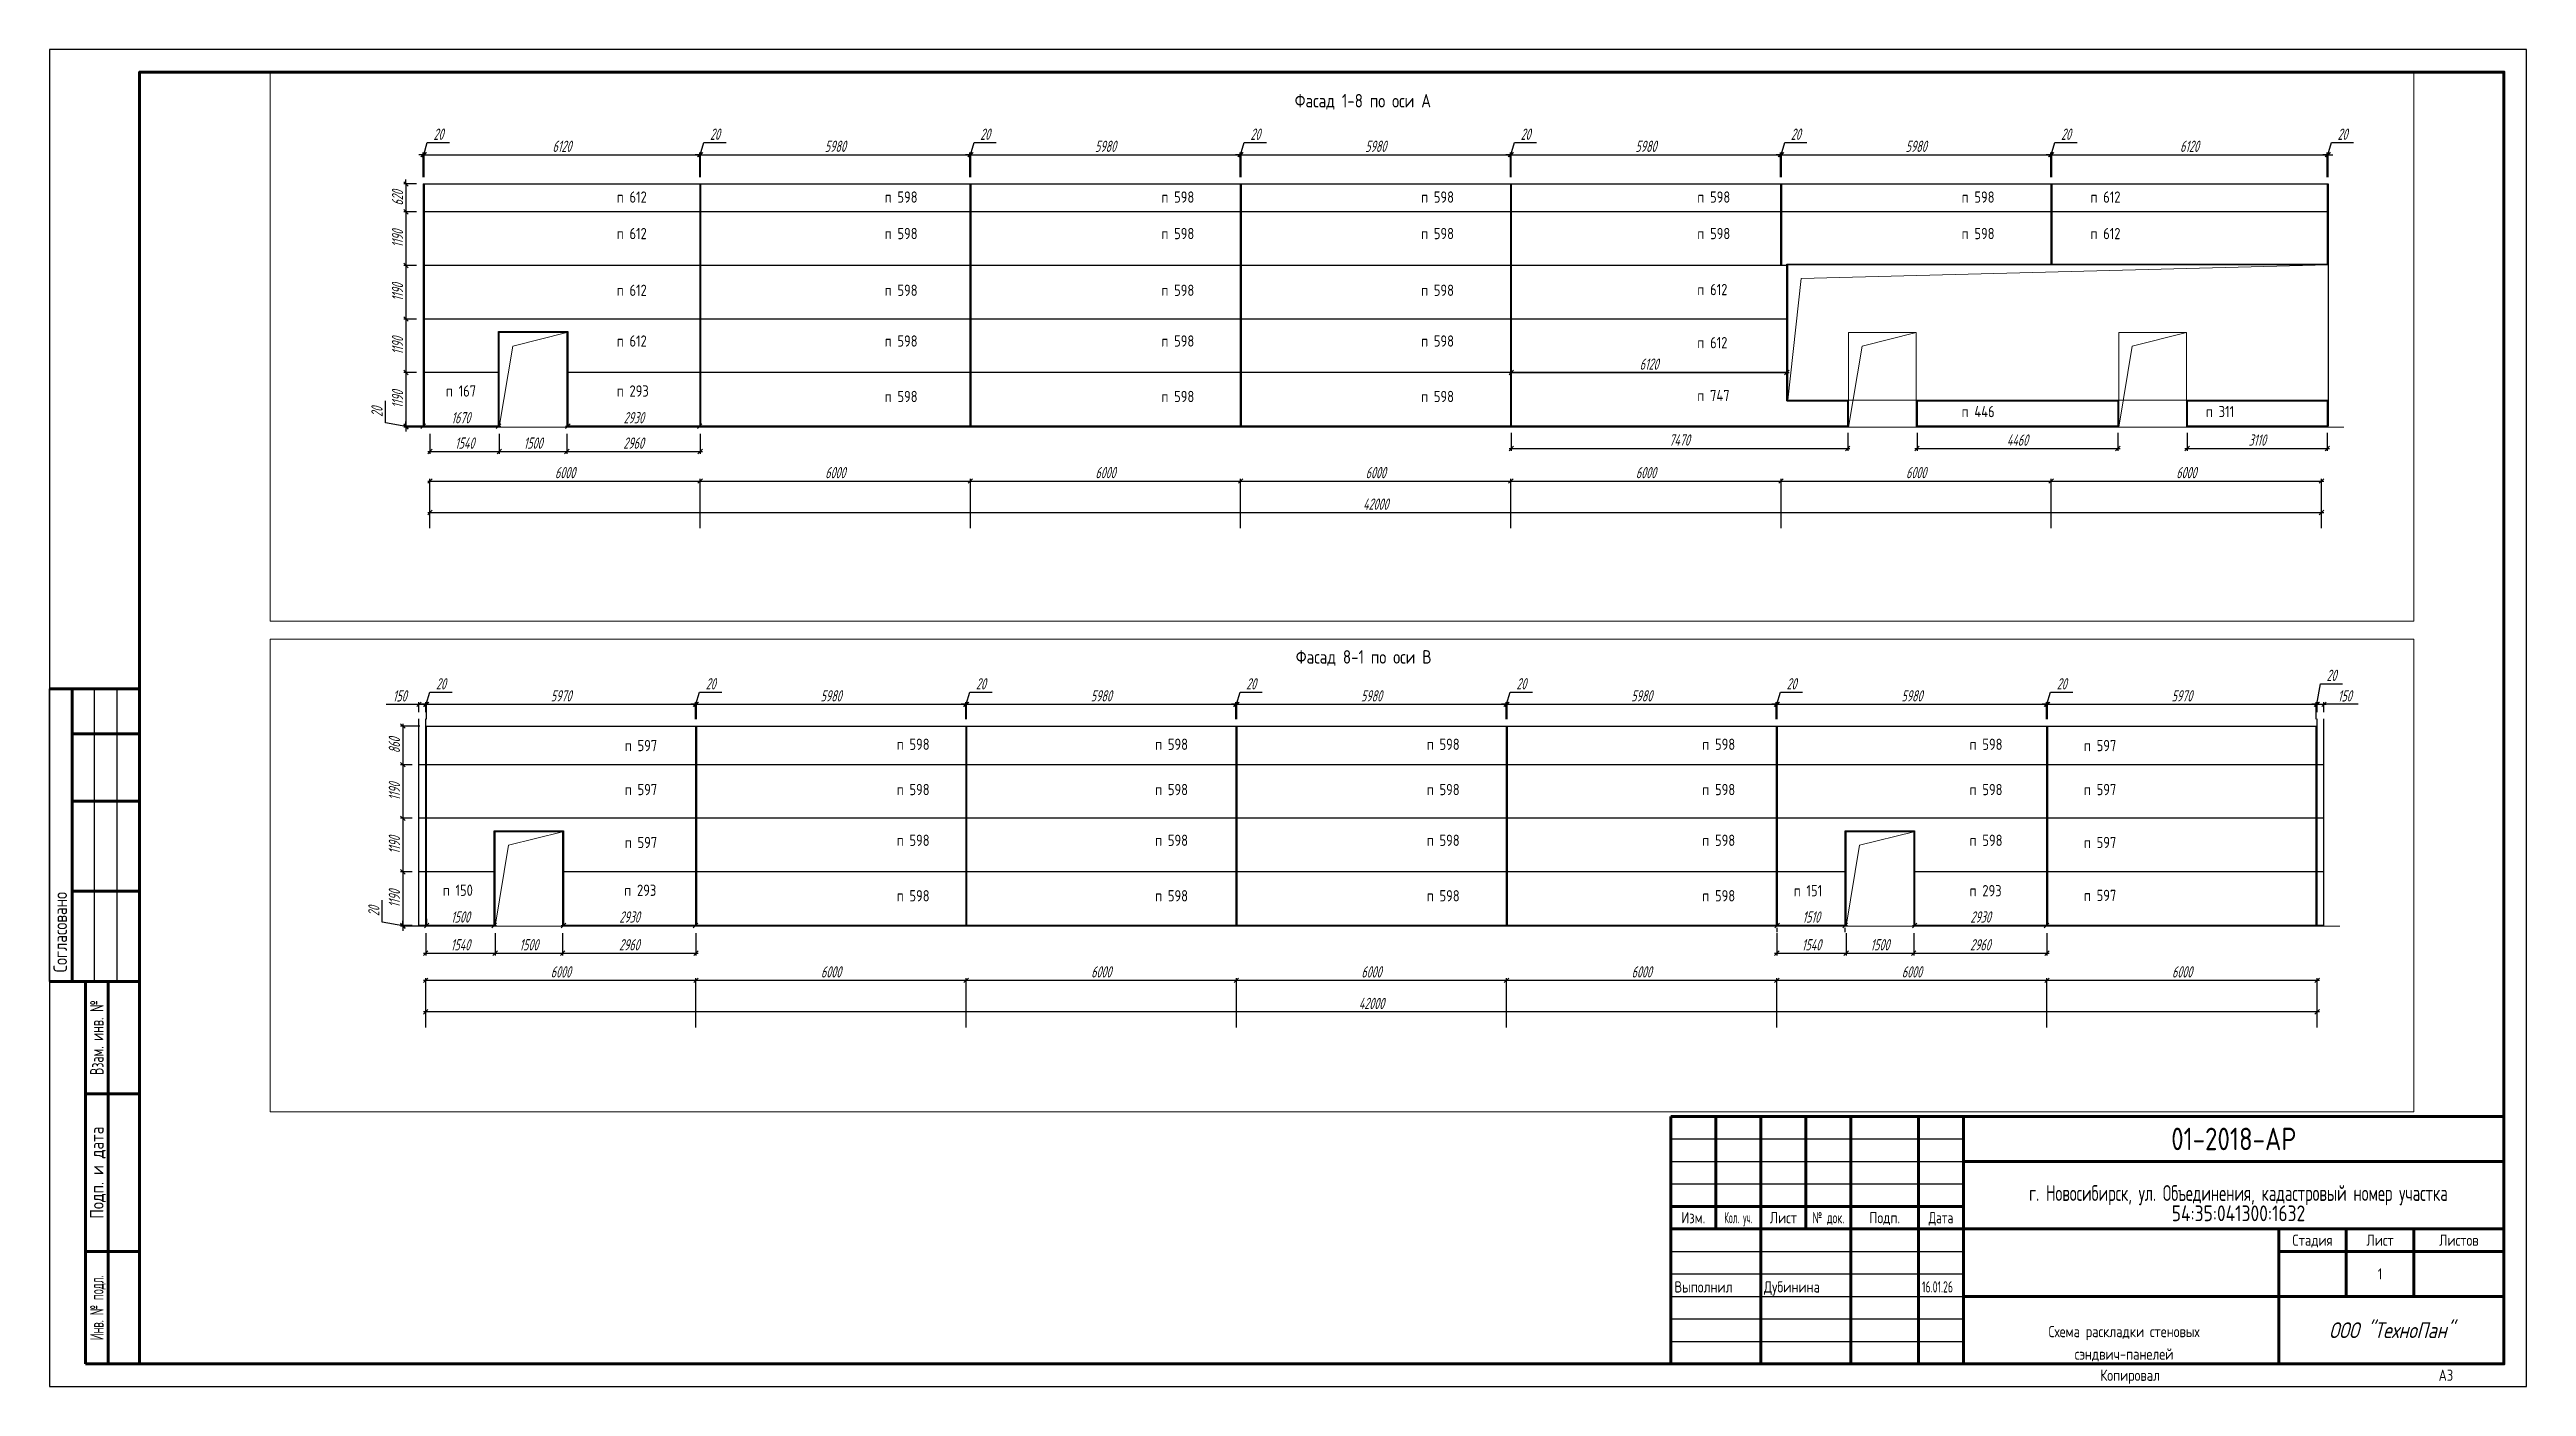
# Paper-space layout 'Лист1' of a CAD drawing. Header units: millimetres. Extents: x 0 to 550, y 0 to 297.
# The model-space entities are those that its viewports show. They can reach past a viewport. Long polylines and large blocks are cut down to what shows.
import ezdxf
from ezdxf.enums import TextEntityAlignment as Align

# ---------------------------------------------------------------- set-up
doc = ezdxf.new("R2010")
doc.units = ezdxf.units.MM
for name, color, linetype, lineweight in [('_Окна_двери', 131, 'Continuous', 15), ('_Оси', 90, 'Continuous', 13), ('_Размеры', 120, 'Continuous', 13), ('_Сендвичи', 230, 'Continuous', 30), ('_Текст', 141, 'Continuous', 20), ('FORMAT', 7, 'Continuous', 25), ('выноска', 7, 'Continuous', 13), ('Нумерация', 91, 'Continuous', 30), ('тонкие', 221, 'Continuous', 13)]:
    doc.layers.add(name, color=color, linetype=linetype, lineweight=lineweight)
doc.styles.add('GOST 2.304', font='CS_Gost2304.shx')
doc.styles.add('Museo sans', font='CS_Gost2304.shx')
doc.styles.add('ГОСТ 2.304', font='CS_Gost2304.shx')
doc.styles.add('СПДС_размеры', font='spdswin.shx', dxfattribs={"width": 0.8, "oblique": 15})
doc.dimstyles.new('СПДС', dxfattribs={"dimtxt": 2.5, "dimasz": 1, "dimexe": 0.5, "dimexo": 1.5, "dimtad": 1, "dimdec": 0, "dimtxsty": 'СПДС_размеры', "dimblk": 'OBLIQUE', "dimcen": 2.5, "dimdle": 0.5, "dimadec": 8, "dimazin": 0, "dimtfac": 1, "dimtdec": 0, "dimtix": 1, "dimtmove": 0, "dimatfit": 3, "dimfxl": 1, "dimarcsym": 0})

psp = doc.layouts.new('Лист1')

# ---------------------------------------------------------------- texts
at = {"layer": 'FORMAT', "linetype": 'Continuous', "lineweight": 25, "style": 'GOST 2.304'}
psp.add_text('Согласовано', height=3, rotation=90, dxfattribs=at).set_placement((3.88, 92))
for s, width, p in [('Взам. инв. №', 0.8, (10.5, 77.5)), ('Инв. № подл.', 0.7, (10.5, 17.5))]:
    psp.add_text(s, height=3, rotation=90, dxfattribs=dict(at, width=width)).set_placement(p, align=Align.MIDDLE_CENTER)
psp.add_text('Подп. и дата', height=3, rotation=90, dxfattribs=at).set_placement((10.5, 47.5), align=Align.MIDDLE_CENTER)
for s, height, p in [('01-2018-АР', 5, (485, 54.99)), ('Изм.', 2.5, (365, 37.5)), ('Лист', 2.5, (385, 37.5)), ('Подп.', 2.5, (407.5, 37.5)), ('Стадия', 2.5, (502.5, 32.5)), ('Лист', 2.5, (517.5, 32.5)), ('Листов', 2.5, (535, 32.5)), ('1', 2.5, (517.5, 25))]:
    psp.add_text(s, height=height, dxfattribs=at).set_placement(p, align=Align.MIDDLE_CENTER)
at = {"layer": 'FORMAT', "linetype": 'Continuous', "lineweight": 25, "style": 'GOST 2.304', "width": 0.840836}
psp.add_text('г. Новосибирск, ул. Объединения, кадастровый номер участка', height=3.5, dxfattribs=at).set_placement((486.05, 41.22), align=Align.CENTER)
at = {"layer": 'FORMAT', "linetype": 'Continuous', "lineweight": 25, "style": 'GOST 2.304'}
for s, width, p in [('Кол. уч.', 0.65, (375, 37.5)), ('№ док.', 0.8, (395, 37.5)), ('Дата', 0.9, (420, 37.5))]:
    psp.add_text(s, height=2.5, dxfattribs=dict(at, width=width)).set_placement(p, align=Align.MIDDLE_CENTER)
at = {"layer": 'FORMAT', "linetype": 'Continuous', "lineweight": 25}
for s, height, style, p in [('54:35:041300:1632', 3.5, 'GOST 2.304', (486.05, 36.72)), ('Схема раскладки стеновых', 2.5, 'GOST 2.304', (460.64, 10.95)), ('сэндвич-панелей', 2.5, 'GOST 2.304', (460.64, 5.95)), ('Копировал', 2.5, 'ГОСТ 2.304', (462, 1.25))]:
    psp.add_text(s, height=height, dxfattribs=dict(at, style=style)).set_placement(p, align=Align.CENTER)
for s, style, p in [('Выполнил', 'GOST 2.304', (360.82, 20.87)), ('Дубинина', 'GOST 2.304', (380.68, 20.87)), ('A3', 'ГОСТ 2.304', (530.5, 1.25))]:
    psp.add_text(s, height=2.5, dxfattribs=dict(at, style=style)).set_placement(p)
at = {"layer": 'FORMAT', "linetype": 'Continuous', "lineweight": 25, "style": 'GOST 2.304', "width": 0.77419}
psp.add_text('16.01.26', height=2.5, dxfattribs=at).set_placement((415.78, 20.87))
at = {"layer": 'FORMAT', "linetype": 'Continuous', "lineweight": 25, "style": 'GOST 2.304', "oblique": 15}
psp.add_text('ООО "ТехноПан"', height=3.5, dxfattribs=at).set_placement((520, 12.5), align=Align.MIDDLE_CENTER)

msp = doc.modelspace()

# ---------------------------------------------------------------- texts
at = {"layer": '_Текст', "linetype": 'Continuous', "ltscale": 100, "style": 'Museo sans'}
for s, p in [('Фасад 1-8 по оси А', (3204, -14304)), ('Фасад 8-1 по оси В', (57450, -15568))]:
    msp.add_text(s, height=300, dxfattribs=at).set_placement(p)
at = {"layer": 'Нумерация', "linetype": 'Continuous', "ltscale": 100, "style": 'Museo sans'}
for s, p in [('п 612', (-11852, -16419)), ('п 598', (-5902, -16419)), ('п 598', (242, -16419)), ('п 598', (6009, -16419)), ('п 598', (12143, -16419)), ('п 598', (18012, -16419)), ('п 612', (20872, -16419)), ('п 612', (-11852, -17230)), ('п 598', (-5902, -17230)), ('п 598', (242, -17230)), ('п 598', (6009, -17230)), ('п 598', (12143, -17230)), ('п 598', (18012, -17230)), ('п 612', (20872, -17230)), ('п 597', (42549, -17513)), ('п 598', (48587, -17484)), ('п 598', (54325, -17484)), ('п 598', (60357, -17484)), ('п 598', (66475, -17484)), ('п 598', (72411, -17484)), ('п 597', (74949, -17513)), ('п 612', (-11852, -18490)), ('п 598', (-5902, -18490)), ('п 598', (242, -18490)), ('п 598', (6009, -18490)), ('п 612', (12143, -18474)), ('п 597', (42549, -18490)), ('п 598', (48587, -18490)), ('п 598', (54325, -18490)), ('п 598', (60357, -18490)), ('п 598', (66475, -18490)), ('п 598', (72411, -18490)), ('п 597', (74949, -18490)), ('п 612', (-11852, -19617)), ('п 598', (-5902, -19617)), ('п 598', (242, -19617)), ('п 598', (6009, -19617)), ('п 612', (12143, -19653)), ('п 597', (42549, -19665)), ('п 598', (48587, -19617)), ('п 598', (54325, -19617)), ('п 598', (60357, -19617)), ('п 598', (66475, -19617)), ('п 598', (72411, -19617)), ('п 597', (74949, -19665)), ('п 167', (-15646, -20727)), ('п 293', (-11852, -20727)), ('п 598', (-5902, -20849)), ('п 598', (242, -20849)), ('п 598', (6009, -20849)), ('п 747', (12143, -20828)), ('п 150', (38507, -20727)), ('п 293', (42538, -20727)), ('п 598', (48587, -20849)), ('п 598', (54325, -20849)), ('п 598', (60357, -20849)), ('п 598', (66475, -20849)), ('п 151', (68505, -20736)), ('п 293', (72411, -20736)), ('п 597', (74949, -20841)), ('п 446', (18012, -21184)), ('п 311', (23436, -21184))]:
    msp.add_text(s, height=250, dxfattribs=at).set_placement(p)

# ---------------------------------------------------------------- blocks, each defined once
blk = doc.blocks.new('_Oblique')
at = {"layer": 'выноска', "color": 0, "lineweight": -2}
blk.add_line((-0.5, -0.5), (0.5, 0.5), dxfattribs=at)
blk = doc.blocks.new('*D226')
at = {"layer": '_Оси', "color": 0, "lineweight": -2, "transparency": 16777216}
for p, q in [((-16048, -23303), (26052, -23303)), ((-15998, -23653), (-15998, -23253)), ((26002, -23653), (26002, -23253))]:
    blk.add_line(p, q, dxfattribs=at)
at = {"layer": 'Defpoints', "color": 0, "transparency": 16777216}
for p in [(26002, -23303), (-15998, -23803), (26002, -23803)]:
    blk.add_point(p, dxfattribs=at)
at = {"layer": '_Оси', "color": 0, "lineweight": -2, "transparency": 16777216, "xscale": 100, "yscale": 100, "zscale": 100, "rotation": 180}
blk.add_blockref('_Oblique', (-15998, -23303), dxfattribs=at)
at = {"layer": '_Оси', "color": 0, "lineweight": -2, "transparency": 16777216, "xscale": 100, "yscale": 100, "zscale": 100}
blk.add_blockref('_Oblique', (26002, -23303), dxfattribs=at)
at = {"layer": '_Оси', "color": 0, "lineweight": 25, "transparency": 16777216, "insert": (5002, -23115.5), "char_height": 250, "attachment_point": 5, "style": 'СПДС_размеры'}
blk.add_mtext('42000', dxfattribs=at)
blk = doc.blocks.new('*D227')
at = {"layer": '_Оси', "color": 0, "lineweight": -2, "transparency": 16777216}
for p, q in [((-16048, -22603), (-9948, -22603)), ((-15998, -23653), (-15998, -22553)), ((-9998, -23653), (-9998, -22553))]:
    blk.add_line(p, q, dxfattribs=at)
at = {"layer": 'Defpoints', "color": 0, "transparency": 16777216}
for p in [(-9998, -22603), (-15998, -23803), (-9998, -23803)]:
    blk.add_point(p, dxfattribs=at)
at = {"layer": '_Оси', "color": 0, "lineweight": -2, "transparency": 16777216, "xscale": 100, "yscale": 100, "zscale": 100, "rotation": 180}
blk.add_blockref('_Oblique', (-15998, -22603), dxfattribs=at)
at = {"layer": '_Оси', "color": 0, "lineweight": -2, "transparency": 16777216, "xscale": 100, "yscale": 100, "zscale": 100}
blk.add_blockref('_Oblique', (-9998, -22603), dxfattribs=at)
at = {"layer": '_Оси', "color": 0, "lineweight": 25, "transparency": 16777216, "insert": (-12998, -22415.5), "char_height": 250, "attachment_point": 5, "style": 'СПДС_размеры'}
blk.add_mtext('6000', dxfattribs=at)
blk = doc.blocks.new('*D228')
at = {"layer": '_Оси', "color": 0, "lineweight": -2, "transparency": 16777216}
for p, q in [((-10048, -22603), (-3948, -22603)), ((-9998, -23653), (-9998, -22553)), ((-3998, -23653), (-3998, -22553))]:
    blk.add_line(p, q, dxfattribs=at)
at = {"layer": 'Defpoints', "color": 0, "transparency": 16777216}
for p in [(-3998, -22603), (-9998, -23803), (-3998, -23803)]:
    blk.add_point(p, dxfattribs=at)
at = {"layer": '_Оси', "color": 0, "lineweight": -2, "transparency": 16777216, "xscale": 100, "yscale": 100, "zscale": 100, "rotation": 180}
blk.add_blockref('_Oblique', (-9998, -22603), dxfattribs=at)
at = {"layer": '_Оси', "color": 0, "lineweight": -2, "transparency": 16777216, "xscale": 100, "yscale": 100, "zscale": 100}
blk.add_blockref('_Oblique', (-3998, -22603), dxfattribs=at)
at = {"layer": '_Оси', "color": 0, "lineweight": 25, "transparency": 16777216, "insert": (-6998, -22415.5), "char_height": 250, "attachment_point": 5, "style": 'СПДС_размеры'}
blk.add_mtext('6000', dxfattribs=at)
blk = doc.blocks.new('*D229')
at = {"layer": '_Оси', "color": 0, "lineweight": -2, "transparency": 16777216}
for p, q in [((-4048, -22603), (2052, -22603)), ((-3998, -23653), (-3998, -22553)), ((2002, -23653), (2002, -22553))]:
    blk.add_line(p, q, dxfattribs=at)
at = {"layer": 'Defpoints', "color": 0, "transparency": 16777216}
for p in [(2002, -22603), (-3998, -23803), (2002, -23803)]:
    blk.add_point(p, dxfattribs=at)
at = {"layer": '_Оси', "color": 0, "lineweight": -2, "transparency": 16777216, "xscale": 100, "yscale": 100, "zscale": 100, "rotation": 180}
blk.add_blockref('_Oblique', (-3998, -22603), dxfattribs=at)
at = {"layer": '_Оси', "color": 0, "lineweight": -2, "transparency": 16777216, "xscale": 100, "yscale": 100, "zscale": 100}
blk.add_blockref('_Oblique', (2002, -22603), dxfattribs=at)
at = {"layer": '_Оси', "color": 0, "lineweight": 25, "transparency": 16777216, "insert": (-998, -22415.5), "char_height": 250, "attachment_point": 5, "style": 'СПДС_размеры'}
blk.add_mtext('6000', dxfattribs=at)
blk = doc.blocks.new('*D230')
at = {"layer": '_Оси', "color": 0, "lineweight": -2, "transparency": 16777216}
for p, q in [((1952, -22603), (8052, -22603)), ((2002, -23653), (2002, -22553)), ((8002, -23653), (8002, -22553))]:
    blk.add_line(p, q, dxfattribs=at)
at = {"layer": 'Defpoints', "color": 0, "transparency": 16777216}
for p in [(8002, -22603), (2002, -23803), (8002, -23803)]:
    blk.add_point(p, dxfattribs=at)
at = {"layer": '_Оси', "color": 0, "lineweight": -2, "transparency": 16777216, "xscale": 100, "yscale": 100, "zscale": 100, "rotation": 180}
blk.add_blockref('_Oblique', (2002, -22603), dxfattribs=at)
at = {"layer": '_Оси', "color": 0, "lineweight": -2, "transparency": 16777216, "xscale": 100, "yscale": 100, "zscale": 100}
blk.add_blockref('_Oblique', (8002, -22603), dxfattribs=at)
at = {"layer": '_Оси', "color": 0, "lineweight": 25, "transparency": 16777216, "insert": (5002, -22415.5), "char_height": 250, "attachment_point": 5, "style": 'СПДС_размеры'}
blk.add_mtext('6000', dxfattribs=at)
blk = doc.blocks.new('*D231')
at = {"layer": '_Оси', "color": 0, "lineweight": -2, "transparency": 16777216}
for p, q in [((7952, -22603), (14052, -22603)), ((8002, -23653), (8002, -22553)), ((14002, -23653), (14002, -22553))]:
    blk.add_line(p, q, dxfattribs=at)
at = {"layer": 'Defpoints', "color": 0, "transparency": 16777216}
for p in [(14002, -22603), (8002, -23803), (14002, -23803)]:
    blk.add_point(p, dxfattribs=at)
at = {"layer": '_Оси', "color": 0, "lineweight": -2, "transparency": 16777216, "xscale": 100, "yscale": 100, "zscale": 100, "rotation": 180}
blk.add_blockref('_Oblique', (8002, -22603), dxfattribs=at)
at = {"layer": '_Оси', "color": 0, "lineweight": -2, "transparency": 16777216, "xscale": 100, "yscale": 100, "zscale": 100}
blk.add_blockref('_Oblique', (14002, -22603), dxfattribs=at)
at = {"layer": '_Оси', "color": 0, "lineweight": 25, "transparency": 16777216, "insert": (11002, -22415.5), "char_height": 250, "attachment_point": 5, "style": 'СПДС_размеры'}
blk.add_mtext('6000', dxfattribs=at)
blk = doc.blocks.new('*D232')
at = {"layer": '_Оси', "color": 0, "lineweight": -2, "transparency": 16777216}
for p, q in [((13952, -22603), (20052, -22603)), ((14002, -23653), (14002, -22553)), ((20002, -23653), (20002, -22553))]:
    blk.add_line(p, q, dxfattribs=at)
at = {"layer": 'Defpoints', "color": 0, "transparency": 16777216}
for p in [(20002, -22603), (14002, -23803), (20002, -23803)]:
    blk.add_point(p, dxfattribs=at)
at = {"layer": '_Оси', "color": 0, "lineweight": -2, "transparency": 16777216, "xscale": 100, "yscale": 100, "zscale": 100, "rotation": 180}
blk.add_blockref('_Oblique', (14002, -22603), dxfattribs=at)
at = {"layer": '_Оси', "color": 0, "lineweight": -2, "transparency": 16777216, "xscale": 100, "yscale": 100, "zscale": 100}
blk.add_blockref('_Oblique', (20002, -22603), dxfattribs=at)
at = {"layer": '_Оси', "color": 0, "lineweight": 25, "transparency": 16777216, "insert": (17002, -22415.5), "char_height": 250, "attachment_point": 5, "style": 'СПДС_размеры'}
blk.add_mtext('6000', dxfattribs=at)
blk = doc.blocks.new('*D233')
at = {"layer": '_Оси', "color": 0, "lineweight": -2, "transparency": 16777216}
for p, q in [((19952, -22603), (26052, -22603)), ((20002, -23653), (20002, -22553)), ((26002, -23653), (26002, -22553))]:
    blk.add_line(p, q, dxfattribs=at)
at = {"layer": 'Defpoints', "color": 0, "transparency": 16777216}
for p in [(26002, -22603), (20002, -23803), (26002, -23803)]:
    blk.add_point(p, dxfattribs=at)
at = {"layer": '_Оси', "color": 0, "lineweight": -2, "transparency": 16777216, "xscale": 100, "yscale": 100, "zscale": 100, "rotation": 180}
blk.add_blockref('_Oblique', (20002, -22603), dxfattribs=at)
at = {"layer": '_Оси', "color": 0, "lineweight": -2, "transparency": 16777216, "xscale": 100, "yscale": 100, "zscale": 100}
blk.add_blockref('_Oblique', (26002, -22603), dxfattribs=at)
at = {"layer": '_Оси', "color": 0, "lineweight": 25, "transparency": 16777216, "insert": (23002, -22415.5), "char_height": 250, "attachment_point": 5, "style": 'СПДС_размеры'}
blk.add_mtext('6000', dxfattribs=at)
blk = doc.blocks.new('*U234')
at = {"color": 0, "ltscale": 100}
blk.add_lwpolyline([(0, 0), (12000, 0), (12000, 3000), (0, 3000)], close=True, dxfattribs=at)
blk.add_lwpolyline([(12000, 3000), (300, 2700), (0, 0)], dxfattribs=at)
blk = doc.blocks.new('*U236')
at = {"color": 0, "ltscale": 100}
blk.add_lwpolyline([(0, 0), (1500, 0), (1500, 2100), (0, 2100)], close=True, dxfattribs=at)
blk.add_lwpolyline([(1500, 2100), (300, 1800), (0, 0)], dxfattribs=at)
blk = doc.blocks.new('*D237')
at = {"layer": '_Размеры', "color": 0, "lineweight": -2, "ltscale": 100, "transparency": 16777216}
for p, q in [((-16531, -16003), (-16531, -15903)), ((-16298, -16003), (-16581, -16003)), ((-16531, -16003), (-16531, -16623)), ((-16298, -16623), (-16581, -16623)), ((-16531, -16623), (-16531, -16723))]:
    blk.add_line(p, q, dxfattribs=at)
at = {"layer": 'Defpoints', "color": 0, "ltscale": 100, "transparency": 16777216}
for p in [(-16148, -16003), (-16531, -16623), (-16148, -16623)]:
    blk.add_point(p, dxfattribs=at)
at = {"layer": '_Размеры', "color": 0, "lineweight": -2, "ltscale": 100, "transparency": 16777216, "xscale": 100, "yscale": 100, "zscale": 100}
for p, rotation in [((-16531, -16003), 270), ((-16531, -16623), 90)]:
    blk.add_blockref('_Oblique', p, dxfattribs=dict(at, rotation=rotation))
at = {"layer": '_Размеры', "color": 0, "ltscale": 100, "transparency": 16777216, "insert": (-16718.5, -16313), "char_height": 250, "attachment_point": 5, "rotation": 90, "style": 'СПДС_размеры'}
blk.add_mtext('620', dxfattribs=at)
blk = doc.blocks.new('*D238')
at = {"layer": '_Размеры', "color": 0, "lineweight": -2, "ltscale": 100, "transparency": 16777216}
for p, q in [((-16298, -16623), (-16581, -16623)), ((-16531, -16573), (-16531, -17863)), ((-16298, -17813), (-16581, -17813))]:
    blk.add_line(p, q, dxfattribs=at)
at = {"layer": 'Defpoints', "color": 0, "ltscale": 100, "transparency": 16777216}
for p in [(-16148, -16623), (-16531, -17813), (-16148, -17813)]:
    blk.add_point(p, dxfattribs=at)
at = {"layer": '_Размеры', "color": 0, "lineweight": -2, "ltscale": 100, "transparency": 16777216, "xscale": 100, "yscale": 100, "zscale": 100}
for p, rotation in [((-16531, -16623), 90), ((-16531, -17813), 270)]:
    blk.add_blockref('_Oblique', p, dxfattribs=dict(at, rotation=rotation))
at = {"layer": '_Размеры', "color": 0, "ltscale": 100, "transparency": 16777216, "insert": (-16718.5, -17218), "char_height": 250, "attachment_point": 5, "rotation": 90, "style": 'СПДС_размеры'}
blk.add_mtext('1190', dxfattribs=at)
blk = doc.blocks.new('*D239')
at = {"layer": '_Размеры', "color": 0, "lineweight": -2, "ltscale": 100, "transparency": 16777216}
for p, q in [((-16298, -17813), (-16581, -17813)), ((-16531, -17763), (-16531, -19053)), ((-16298, -19003), (-16581, -19003))]:
    blk.add_line(p, q, dxfattribs=at)
at = {"layer": 'Defpoints', "color": 0, "ltscale": 100, "transparency": 16777216}
for p in [(-16148, -17813), (-16531, -19003), (-16148, -19003)]:
    blk.add_point(p, dxfattribs=at)
at = {"layer": '_Размеры', "color": 0, "lineweight": -2, "ltscale": 100, "transparency": 16777216, "xscale": 100, "yscale": 100, "zscale": 100}
for p, rotation in [((-16531, -17813), 90), ((-16531, -19003), 270)]:
    blk.add_blockref('_Oblique', p, dxfattribs=dict(at, rotation=rotation))
at = {"layer": '_Размеры', "color": 0, "ltscale": 100, "transparency": 16777216, "insert": (-16718.5, -18408), "char_height": 250, "attachment_point": 5, "rotation": 90, "style": 'СПДС_размеры'}
blk.add_mtext('1190', dxfattribs=at)
blk = doc.blocks.new('*D240')
at = {"layer": '_Размеры', "color": 0, "lineweight": -2, "ltscale": 100, "transparency": 16777216}
for p, q in [((-16298, -19003), (-16581, -19003)), ((-16531, -18953), (-16531, -20243)), ((-16298, -20193), (-16581, -20193))]:
    blk.add_line(p, q, dxfattribs=at)
at = {"layer": 'Defpoints', "color": 0, "ltscale": 100, "transparency": 16777216}
for p in [(-16148, -19003), (-16531, -20193), (-16148, -20193)]:
    blk.add_point(p, dxfattribs=at)
at = {"layer": '_Размеры', "color": 0, "lineweight": -2, "ltscale": 100, "transparency": 16777216, "xscale": 100, "yscale": 100, "zscale": 100}
for p, rotation in [((-16531, -19003), 90), ((-16531, -20193), 270)]:
    blk.add_blockref('_Oblique', p, dxfattribs=dict(at, rotation=rotation))
at = {"layer": '_Размеры', "color": 0, "ltscale": 100, "transparency": 16777216, "insert": (-16718.5, -19598), "char_height": 250, "attachment_point": 5, "rotation": 90, "style": 'СПДС_размеры'}
blk.add_mtext('1190', dxfattribs=at)
blk = doc.blocks.new('*D241')
at = {"layer": '_Размеры', "color": 0, "lineweight": -2, "ltscale": 100, "transparency": 16777216}
for p, q in [((-16298, -20193), (-16581, -20193)), ((-16531, -20143), (-16531, -21433)), ((-16298, -21383), (-16581, -21383))]:
    blk.add_line(p, q, dxfattribs=at)
at = {"layer": 'Defpoints', "color": 0, "ltscale": 100, "transparency": 16777216}
for p in [(-16148, -20193), (-16531, -21383), (-16148, -21383)]:
    blk.add_point(p, dxfattribs=at)
at = {"layer": '_Размеры', "color": 0, "lineweight": -2, "ltscale": 100, "transparency": 16777216, "xscale": 100, "yscale": 100, "zscale": 100}
for p, rotation in [((-16531, -20193), 90), ((-16531, -21383), 270)]:
    blk.add_blockref('_Oblique', p, dxfattribs=dict(at, rotation=rotation))
at = {"layer": '_Размеры', "color": 0, "ltscale": 100, "transparency": 16777216, "insert": (-16718.5, -20788), "char_height": 250, "attachment_point": 5, "rotation": 90, "style": 'СПДС_размеры'}
blk.add_mtext('1190', dxfattribs=at)
blk = doc.blocks.new('*D242')
at = {"layer": '_Размеры', "color": 0, "lineweight": -2, "ltscale": 100, "transparency": 16777216}
for p, q in [((-16987, -21312), (-16987, -20819)), ((-16531, -21393), (-16987, -21312)), ((-16148, -21383), (-16581, -21383)), ((-16148, -21403), (-16581, -21403)), ((-16531, -21383), (-16531, -21283)), ((-16531, -21383), (-16531, -21403)), ((-16531, -21383), (-16531, -21403)), ((-16531, -21403), (-16531, -21503))]:
    blk.add_line(p, q, dxfattribs=at)
at = {"layer": 'Defpoints', "color": 0, "ltscale": 100, "transparency": 16777216}
for p in [(-16531, -21403), (-15998, -21383), (-15998, -21403)]:
    blk.add_point(p, dxfattribs=at)
at = {"layer": '_Размеры', "color": 0, "lineweight": -2, "ltscale": 100, "transparency": 16777216, "xscale": 100, "yscale": 100, "zscale": 100}
for p, rotation in [((-16531, -21383), 270), ((-16531, -21403), 90)]:
    blk.add_blockref('_Oblique', p, dxfattribs=dict(at, rotation=rotation))
at = {"layer": '_Размеры', "color": 0, "ltscale": 100, "transparency": 16777216, "insert": (-17175, -21066), "char_height": 250, "attachment_point": 5, "rotation": 90, "style": 'СПДС_размеры'}
blk.add_mtext('20', dxfattribs=at)
blk = doc.blocks.new('*D243')
at = {"layer": '_Размеры', "color": 0, "lineweight": -2, "ltscale": 100, "transparency": 16777216}
for p, q in [((-16178, -15354), (-9958, -15354)), ((-16128, -15853), (-16128, -15304)), ((-10008, -15853), (-10008, -15304))]:
    blk.add_line(p, q, dxfattribs=at)
at = {"layer": 'Defpoints', "color": 0, "ltscale": 100, "transparency": 16777216}
for p in [(-10008, -15354), (-16128, -16003), (-10008, -16003)]:
    blk.add_point(p, dxfattribs=at)
at = {"layer": '_Размеры', "color": 0, "lineweight": -2, "ltscale": 100, "transparency": 16777216, "xscale": 100, "yscale": 100, "zscale": 100, "rotation": 180}
blk.add_blockref('_Oblique', (-16128, -15354), dxfattribs=at)
at = {"layer": '_Размеры', "color": 0, "lineweight": -2, "ltscale": 100, "transparency": 16777216, "xscale": 100, "yscale": 100, "zscale": 100}
blk.add_blockref('_Oblique', (-10008, -15354), dxfattribs=at)
at = {"layer": '_Размеры', "color": 0, "ltscale": 100, "transparency": 16777216, "insert": (-13068, -15166.5), "char_height": 250, "attachment_point": 5, "style": 'СПДС_размеры'}
blk.add_mtext('6120', dxfattribs=at)
blk = doc.blocks.new('*D244')
at = {"layer": '_Размеры', "color": 0, "lineweight": -2, "ltscale": 100, "transparency": 16777216}
for p, q in [((-10008, -15354), (-10108, -15354)), ((-10008, -15853), (-10008, -15304)), ((-10008, -15354), (-9988, -15354)), ((-10008, -15354), (-9988, -15354)), ((-9998, -15354), (-9917, -15085)), ((-9988, -15853), (-9988, -15304)), ((-9988, -15354), (-9888, -15354)), ((-9917, -15085), (-9424, -15085))]:
    blk.add_line(p, q, dxfattribs=at)
at = {"layer": 'Defpoints', "color": 0, "ltscale": 100, "transparency": 16777216}
for p in [(-9988, -15354), (-10008, -16003), (-9988, -16003)]:
    blk.add_point(p, dxfattribs=at)
at = {"layer": '_Размеры', "color": 0, "lineweight": -2, "ltscale": 100, "transparency": 16777216, "xscale": 100, "yscale": 100, "zscale": 100}
blk.add_blockref('_Oblique', (-10008, -15354), dxfattribs=at)
at = {"layer": '_Размеры', "color": 0, "lineweight": -2, "ltscale": 100, "transparency": 16777216, "xscale": 100, "yscale": 100, "zscale": 100, "rotation": 180}
blk.add_blockref('_Oblique', (-9988, -15354), dxfattribs=at)
at = {"layer": '_Размеры', "color": 0, "ltscale": 100, "transparency": 16777216, "insert": (-9671, -14898), "char_height": 250, "attachment_point": 5, "style": 'СПДС_размеры'}
blk.add_mtext('20', dxfattribs=at)
blk = doc.blocks.new('*D245')
at = {"layer": '_Размеры', "color": 0, "lineweight": -2, "ltscale": 100, "transparency": 16777216}
for p, q in [((-10038, -15354), (-3958, -15354)), ((-9988, -15853), (-9988, -15304)), ((-4008, -15853), (-4008, -15304))]:
    blk.add_line(p, q, dxfattribs=at)
at = {"layer": 'Defpoints', "color": 0, "ltscale": 100, "transparency": 16777216}
for p in [(-4008, -15354), (-9988, -16003), (-4008, -16003)]:
    blk.add_point(p, dxfattribs=at)
at = {"layer": '_Размеры', "color": 0, "lineweight": -2, "ltscale": 100, "transparency": 16777216, "xscale": 100, "yscale": 100, "zscale": 100, "rotation": 180}
blk.add_blockref('_Oblique', (-9988, -15354), dxfattribs=at)
at = {"layer": '_Размеры', "color": 0, "lineweight": -2, "ltscale": 100, "transparency": 16777216, "xscale": 100, "yscale": 100, "zscale": 100}
blk.add_blockref('_Oblique', (-4008, -15354), dxfattribs=at)
at = {"layer": '_Размеры', "color": 0, "ltscale": 100, "transparency": 16777216, "insert": (-6998, -15166.5), "char_height": 250, "attachment_point": 5, "style": 'СПДС_размеры'}
blk.add_mtext('5980', dxfattribs=at)
blk = doc.blocks.new('*D246')
at = {"layer": '_Размеры', "color": 0, "lineweight": -2, "ltscale": 100, "transparency": 16777216}
for p, q in [((-4008, -15354), (-4108, -15354)), ((-4008, -15853), (-4008, -15304)), ((-4008, -15354), (-3988, -15354)), ((-4008, -15354), (-3988, -15354)), ((-3998, -15354), (-3917, -15085)), ((-3988, -15853), (-3988, -15304)), ((-3988, -15354), (-3888, -15354)), ((-3917, -15085), (-3424, -15085))]:
    blk.add_line(p, q, dxfattribs=at)
at = {"layer": 'Defpoints', "color": 0, "ltscale": 100, "transparency": 16777216}
for p in [(-3988, -15354), (-4008, -16003), (-3988, -16003)]:
    blk.add_point(p, dxfattribs=at)
at = {"layer": '_Размеры', "color": 0, "lineweight": -2, "ltscale": 100, "transparency": 16777216, "xscale": 100, "yscale": 100, "zscale": 100}
blk.add_blockref('_Oblique', (-4008, -15354), dxfattribs=at)
at = {"layer": '_Размеры', "color": 0, "lineweight": -2, "ltscale": 100, "transparency": 16777216, "xscale": 100, "yscale": 100, "zscale": 100, "rotation": 180}
blk.add_blockref('_Oblique', (-3988, -15354), dxfattribs=at)
at = {"layer": '_Размеры', "color": 0, "ltscale": 100, "transparency": 16777216, "insert": (-3671, -14898), "char_height": 250, "attachment_point": 5, "style": 'СПДС_размеры'}
blk.add_mtext('20', dxfattribs=at)
blk = doc.blocks.new('*D247')
at = {"layer": '_Размеры', "color": 0, "lineweight": -2, "ltscale": 100, "transparency": 16777216}
for p, q in [((-4038, -15354), (2042, -15354)), ((-3988, -15853), (-3988, -15304)), ((1992, -15853), (1992, -15304))]:
    blk.add_line(p, q, dxfattribs=at)
at = {"layer": 'Defpoints', "color": 0, "ltscale": 100, "transparency": 16777216}
for p in [(1992, -15354), (-3988, -16003), (1992, -16003)]:
    blk.add_point(p, dxfattribs=at)
at = {"layer": '_Размеры', "color": 0, "lineweight": -2, "ltscale": 100, "transparency": 16777216, "xscale": 100, "yscale": 100, "zscale": 100, "rotation": 180}
blk.add_blockref('_Oblique', (-3988, -15354), dxfattribs=at)
at = {"layer": '_Размеры', "color": 0, "lineweight": -2, "ltscale": 100, "transparency": 16777216, "xscale": 100, "yscale": 100, "zscale": 100}
blk.add_blockref('_Oblique', (1992, -15354), dxfattribs=at)
at = {"layer": '_Размеры', "color": 0, "ltscale": 100, "transparency": 16777216, "insert": (-998, -15166.5), "char_height": 250, "attachment_point": 5, "style": 'СПДС_размеры'}
blk.add_mtext('5980', dxfattribs=at)
blk = doc.blocks.new('*D248')
at = {"layer": '_Размеры', "color": 0, "lineweight": -2, "ltscale": 100, "transparency": 16777216}
for p, q in [((1992, -15354), (1892, -15354)), ((1992, -15853), (1992, -15304)), ((1992, -15354), (2012, -15354)), ((1992, -15354), (2012, -15354)), ((2002, -15354), (2083, -15085)), ((2012, -15853), (2012, -15304)), ((2012, -15354), (2112, -15354)), ((2083, -15085), (2576, -15085))]:
    blk.add_line(p, q, dxfattribs=at)
at = {"layer": 'Defpoints', "color": 0, "ltscale": 100, "transparency": 16777216}
for p in [(2012, -15354), (1992, -16003), (2012, -16003)]:
    blk.add_point(p, dxfattribs=at)
at = {"layer": '_Размеры', "color": 0, "lineweight": -2, "ltscale": 100, "transparency": 16777216, "xscale": 100, "yscale": 100, "zscale": 100}
blk.add_blockref('_Oblique', (1992, -15354), dxfattribs=at)
at = {"layer": '_Размеры', "color": 0, "lineweight": -2, "ltscale": 100, "transparency": 16777216, "xscale": 100, "yscale": 100, "zscale": 100, "rotation": 180}
blk.add_blockref('_Oblique', (2012, -15354), dxfattribs=at)
at = {"layer": '_Размеры', "color": 0, "ltscale": 100, "transparency": 16777216, "insert": (2329, -14898), "char_height": 250, "attachment_point": 5, "style": 'СПДС_размеры'}
blk.add_mtext('20', dxfattribs=at)
blk = doc.blocks.new('*D249')
at = {"layer": '_Размеры', "color": 0, "lineweight": -2, "ltscale": 100, "transparency": 16777216}
for p, q in [((1962, -15354), (8042, -15354)), ((2012, -15853), (2012, -15304)), ((7992, -15853), (7992, -15304))]:
    blk.add_line(p, q, dxfattribs=at)
at = {"layer": 'Defpoints', "color": 0, "ltscale": 100, "transparency": 16777216}
for p in [(7992, -15354), (2012, -16003), (7992, -16003)]:
    blk.add_point(p, dxfattribs=at)
at = {"layer": '_Размеры', "color": 0, "lineweight": -2, "ltscale": 100, "transparency": 16777216, "xscale": 100, "yscale": 100, "zscale": 100, "rotation": 180}
blk.add_blockref('_Oblique', (2012, -15354), dxfattribs=at)
at = {"layer": '_Размеры', "color": 0, "lineweight": -2, "ltscale": 100, "transparency": 16777216, "xscale": 100, "yscale": 100, "zscale": 100}
blk.add_blockref('_Oblique', (7992, -15354), dxfattribs=at)
at = {"layer": '_Размеры', "color": 0, "ltscale": 100, "transparency": 16777216, "insert": (5002, -15166.5), "char_height": 250, "attachment_point": 5, "style": 'СПДС_размеры'}
blk.add_mtext('5980', dxfattribs=at)
blk = doc.blocks.new('*D250')
at = {"layer": '_Размеры', "color": 0, "lineweight": -2, "ltscale": 100, "transparency": 16777216}
for p, q in [((7992, -15354), (7892, -15354)), ((7992, -15853), (7992, -15304)), ((7992, -15354), (8012, -15354)), ((7992, -15354), (8012, -15354)), ((8002, -15354), (8083, -15085)), ((8012, -15853), (8012, -15304)), ((8012, -15354), (8112, -15354)), ((8083, -15085), (8576, -15085))]:
    blk.add_line(p, q, dxfattribs=at)
at = {"layer": 'Defpoints', "color": 0, "ltscale": 100, "transparency": 16777216}
for p in [(8012, -15354), (7992, -16003), (8012, -16003)]:
    blk.add_point(p, dxfattribs=at)
at = {"layer": '_Размеры', "color": 0, "lineweight": -2, "ltscale": 100, "transparency": 16777216, "xscale": 100, "yscale": 100, "zscale": 100}
blk.add_blockref('_Oblique', (7992, -15354), dxfattribs=at)
at = {"layer": '_Размеры', "color": 0, "lineweight": -2, "ltscale": 100, "transparency": 16777216, "xscale": 100, "yscale": 100, "zscale": 100, "rotation": 180}
blk.add_blockref('_Oblique', (8012, -15354), dxfattribs=at)
at = {"layer": '_Размеры', "color": 0, "ltscale": 100, "transparency": 16777216, "insert": (8329, -14898), "char_height": 250, "attachment_point": 5, "style": 'СПДС_размеры'}
blk.add_mtext('20', dxfattribs=at)
blk = doc.blocks.new('*D251')
at = {"layer": '_Размеры', "color": 0, "lineweight": -2, "ltscale": 100, "transparency": 16777216}
for p, q in [((7962, -15354), (14042, -15354)), ((8012, -15853), (8012, -15304)), ((13992, -15853), (13992, -15304))]:
    blk.add_line(p, q, dxfattribs=at)
at = {"layer": 'Defpoints', "color": 0, "ltscale": 100, "transparency": 16777216}
for p in [(13992, -15354), (8012, -16003), (13992, -16003)]:
    blk.add_point(p, dxfattribs=at)
at = {"layer": '_Размеры', "color": 0, "lineweight": -2, "ltscale": 100, "transparency": 16777216, "xscale": 100, "yscale": 100, "zscale": 100, "rotation": 180}
blk.add_blockref('_Oblique', (8012, -15354), dxfattribs=at)
at = {"layer": '_Размеры', "color": 0, "lineweight": -2, "ltscale": 100, "transparency": 16777216, "xscale": 100, "yscale": 100, "zscale": 100}
blk.add_blockref('_Oblique', (13992, -15354), dxfattribs=at)
at = {"layer": '_Размеры', "color": 0, "ltscale": 100, "transparency": 16777216, "insert": (11002, -15166.5), "char_height": 250, "attachment_point": 5, "style": 'СПДС_размеры'}
blk.add_mtext('5980', dxfattribs=at)
blk = doc.blocks.new('*D252')
at = {"layer": '_Размеры', "color": 0, "lineweight": -2, "ltscale": 100, "transparency": 16777216}
for p, q in [((13992, -15354), (13892, -15354)), ((13992, -15853), (13992, -15304)), ((13992, -15354), (14012, -15354)), ((13992, -15354), (14012, -15354)), ((14002, -15354), (14083, -15085)), ((14012, -15853), (14012, -15304)), ((14012, -15354), (14112, -15354)), ((14083, -15085), (14576, -15085))]:
    blk.add_line(p, q, dxfattribs=at)
at = {"layer": 'Defpoints', "color": 0, "ltscale": 100, "transparency": 16777216}
for p in [(14012, -15354), (13992, -16003), (14012, -16003)]:
    blk.add_point(p, dxfattribs=at)
at = {"layer": '_Размеры', "color": 0, "lineweight": -2, "ltscale": 100, "transparency": 16777216, "xscale": 100, "yscale": 100, "zscale": 100}
blk.add_blockref('_Oblique', (13992, -15354), dxfattribs=at)
at = {"layer": '_Размеры', "color": 0, "lineweight": -2, "ltscale": 100, "transparency": 16777216, "xscale": 100, "yscale": 100, "zscale": 100, "rotation": 180}
blk.add_blockref('_Oblique', (14012, -15354), dxfattribs=at)
at = {"layer": '_Размеры', "color": 0, "ltscale": 100, "transparency": 16777216, "insert": (14329, -14898), "char_height": 250, "attachment_point": 5, "style": 'СПДС_размеры'}
blk.add_mtext('20', dxfattribs=at)
blk = doc.blocks.new('*D253')
at = {"layer": '_Размеры', "color": 0, "lineweight": -2, "ltscale": 100, "transparency": 16777216}
for p, q in [((13962, -15354), (20042, -15354)), ((14012, -15853), (14012, -15304)), ((19992, -15853), (19992, -15304))]:
    blk.add_line(p, q, dxfattribs=at)
at = {"layer": 'Defpoints', "color": 0, "ltscale": 100, "transparency": 16777216}
for p in [(19992, -15354), (14012, -16003), (19992, -16003)]:
    blk.add_point(p, dxfattribs=at)
at = {"layer": '_Размеры', "color": 0, "lineweight": -2, "ltscale": 100, "transparency": 16777216, "xscale": 100, "yscale": 100, "zscale": 100, "rotation": 180}
blk.add_blockref('_Oblique', (14012, -15354), dxfattribs=at)
at = {"layer": '_Размеры', "color": 0, "lineweight": -2, "ltscale": 100, "transparency": 16777216, "xscale": 100, "yscale": 100, "zscale": 100}
blk.add_blockref('_Oblique', (19992, -15354), dxfattribs=at)
at = {"layer": '_Размеры', "color": 0, "ltscale": 100, "transparency": 16777216, "insert": (17002, -15166.5), "char_height": 250, "attachment_point": 5, "style": 'СПДС_размеры'}
blk.add_mtext('5980', dxfattribs=at)
blk = doc.blocks.new('*D254')
at = {"layer": '_Размеры', "color": 0, "lineweight": -2, "ltscale": 100, "transparency": 16777216}
for p, q in [((19992, -15354), (19892, -15354)), ((19992, -15853), (19992, -15304)), ((19992, -15354), (20012, -15354)), ((19992, -15354), (20012, -15354)), ((20002, -15354), (20083, -15085)), ((20012, -15853), (20012, -15304)), ((20012, -15354), (20112, -15354)), ((20083, -15085), (20576, -15085))]:
    blk.add_line(p, q, dxfattribs=at)
at = {"layer": 'Defpoints', "color": 0, "ltscale": 100, "transparency": 16777216}
for p in [(20012, -15354), (19992, -16003), (20012, -16003)]:
    blk.add_point(p, dxfattribs=at)
at = {"layer": '_Размеры', "color": 0, "lineweight": -2, "ltscale": 100, "transparency": 16777216, "xscale": 100, "yscale": 100, "zscale": 100}
blk.add_blockref('_Oblique', (19992, -15354), dxfattribs=at)
at = {"layer": '_Размеры', "color": 0, "lineweight": -2, "ltscale": 100, "transparency": 16777216, "xscale": 100, "yscale": 100, "zscale": 100, "rotation": 180}
blk.add_blockref('_Oblique', (20012, -15354), dxfattribs=at)
at = {"layer": '_Размеры', "color": 0, "ltscale": 100, "transparency": 16777216, "insert": (20329, -14898), "char_height": 250, "attachment_point": 5, "style": 'СПДС_размеры'}
blk.add_mtext('20', dxfattribs=at)
blk = doc.blocks.new('*D255')
at = {"layer": '_Размеры', "color": 0, "lineweight": -2, "ltscale": 100, "transparency": 16777216}
for p, q in [((19962, -15354), (26182, -15354)), ((20012, -15853), (20012, -15304)), ((26132, -15853), (26132, -15304))]:
    blk.add_line(p, q, dxfattribs=at)
at = {"layer": 'Defpoints', "color": 0, "ltscale": 100, "transparency": 16777216}
for p in [(26132, -15354), (20012, -16003), (26132, -16003)]:
    blk.add_point(p, dxfattribs=at)
at = {"layer": '_Размеры', "color": 0, "lineweight": -2, "ltscale": 100, "transparency": 16777216, "xscale": 100, "yscale": 100, "zscale": 100, "rotation": 180}
blk.add_blockref('_Oblique', (20012, -15354), dxfattribs=at)
at = {"layer": '_Размеры', "color": 0, "lineweight": -2, "ltscale": 100, "transparency": 16777216, "xscale": 100, "yscale": 100, "zscale": 100}
blk.add_blockref('_Oblique', (26132, -15354), dxfattribs=at)
at = {"layer": '_Размеры', "color": 0, "ltscale": 100, "transparency": 16777216, "insert": (23072, -15166.5), "char_height": 250, "attachment_point": 5, "style": 'СПДС_размеры'}
blk.add_mtext('6120', dxfattribs=at)
blk = doc.blocks.new('*D256')
at = {"layer": '_Размеры', "color": 0, "lineweight": -2, "ltscale": 100, "transparency": 16777216}
for p, q in [((-16198, -21383), (-14428, -21383)), ((-16148, -21233), (-16148, -21333)), ((-14478, -21233), (-14478, -21333))]:
    blk.add_line(p, q, dxfattribs=at)
at = {"layer": 'Defpoints', "color": 0, "ltscale": 100, "transparency": 16777216}
for p in [(-16148, -21383), (-14478, -21383), (-14478, -21383)]:
    blk.add_point(p, dxfattribs=at)
at = {"layer": '_Размеры', "color": 0, "lineweight": -2, "ltscale": 100, "transparency": 16777216, "xscale": 100, "yscale": 100, "zscale": 100, "rotation": 180}
blk.add_blockref('_Oblique', (-16148, -21383), dxfattribs=at)
at = {"layer": '_Размеры', "color": 0, "lineweight": -2, "ltscale": 100, "transparency": 16777216, "xscale": 100, "yscale": 100, "zscale": 100}
blk.add_blockref('_Oblique', (-14478, -21383), dxfattribs=at)
at = {"layer": '_Размеры', "color": 0, "ltscale": 100, "transparency": 16777216, "insert": (-15313, -21195.5), "char_height": 250, "attachment_point": 5, "style": 'СПДС_размеры'}
blk.add_mtext('1670', dxfattribs=at)
blk = doc.blocks.new('*D257')
at = {"layer": '_Размеры', "color": 0, "lineweight": -2, "ltscale": 100, "transparency": 16777216}
for p, q in [((-12988, -21383), (-9958, -21383)), ((-12938, -21233), (-12938, -21333)), ((-10008, -21233), (-10008, -21333))]:
    blk.add_line(p, q, dxfattribs=at)
at = {"layer": 'Defpoints', "color": 0, "ltscale": 100, "transparency": 16777216}
for p in [(-12938, -21383), (-10008, -21383), (-10008, -21383)]:
    blk.add_point(p, dxfattribs=at)
at = {"layer": '_Размеры', "color": 0, "lineweight": -2, "ltscale": 100, "transparency": 16777216, "xscale": 100, "yscale": 100, "zscale": 100, "rotation": 180}
blk.add_blockref('_Oblique', (-12938, -21383), dxfattribs=at)
at = {"layer": '_Размеры', "color": 0, "lineweight": -2, "ltscale": 100, "transparency": 16777216, "xscale": 100, "yscale": 100, "zscale": 100}
blk.add_blockref('_Oblique', (-10008, -21383), dxfattribs=at)
at = {"layer": '_Размеры', "color": 0, "ltscale": 100, "transparency": 16777216, "insert": (-11473, -21195.5), "char_height": 250, "attachment_point": 5, "style": 'СПДС_размеры'}
blk.add_mtext('2930', dxfattribs=at)
blk = doc.blocks.new('*D258')
at = {"layer": '_Размеры', "color": 0, "lineweight": -2, "ltscale": 100, "transparency": 16777216}
for p, q in [((7962, -21879), (15532, -21879)), ((8012, -21533), (8012, -21929)), ((15482, -21533), (15482, -21929))]:
    blk.add_line(p, q, dxfattribs=at)
at = {"layer": 'Defpoints', "color": 0, "ltscale": 100, "transparency": 16777216}
for p in [(8012, -21383), (15482, -21383), (15482, -21879)]:
    blk.add_point(p, dxfattribs=at)
at = {"layer": '_Размеры', "color": 0, "lineweight": -2, "ltscale": 100, "transparency": 16777216, "xscale": 100, "yscale": 100, "zscale": 100, "rotation": 180}
blk.add_blockref('_Oblique', (8012, -21879), dxfattribs=at)
at = {"layer": '_Размеры', "color": 0, "lineweight": -2, "ltscale": 100, "transparency": 16777216, "xscale": 100, "yscale": 100, "zscale": 100}
blk.add_blockref('_Oblique', (15482, -21879), dxfattribs=at)
at = {"layer": '_Размеры', "color": 0, "ltscale": 100, "transparency": 16777216, "insert": (11747, -21691.5), "char_height": 250, "attachment_point": 5, "style": 'СПДС_размеры'}
blk.add_mtext('7470', dxfattribs=at)
blk = doc.blocks.new('*D259')
at = {"layer": '_Размеры', "color": 0, "lineweight": -2, "ltscale": 100, "transparency": 16777216}
for p, q in [((16972, -21879), (21532, -21879)), ((17022, -21533), (17022, -21929)), ((21482, -21533), (21482, -21929))]:
    blk.add_line(p, q, dxfattribs=at)
at = {"layer": 'Defpoints', "color": 0, "ltscale": 100, "transparency": 16777216}
for p in [(17022, -21383), (21482, -21383), (21482, -21879)]:
    blk.add_point(p, dxfattribs=at)
at = {"layer": '_Размеры', "color": 0, "lineweight": -2, "ltscale": 100, "transparency": 16777216, "xscale": 100, "yscale": 100, "zscale": 100, "rotation": 180}
blk.add_blockref('_Oblique', (17022, -21879), dxfattribs=at)
at = {"layer": '_Размеры', "color": 0, "lineweight": -2, "ltscale": 100, "transparency": 16777216, "xscale": 100, "yscale": 100, "zscale": 100}
blk.add_blockref('_Oblique', (21482, -21879), dxfattribs=at)
at = {"layer": '_Размеры', "color": 0, "ltscale": 100, "transparency": 16777216, "insert": (19252, -21691.5), "char_height": 250, "attachment_point": 5, "style": 'СПДС_размеры'}
blk.add_mtext('4460', dxfattribs=at)
blk = doc.blocks.new('*D260')
at = {"layer": '_Размеры', "color": 0, "lineweight": -2, "ltscale": 100, "transparency": 16777216}
for p, q in [((22972, -21879), (26182, -21879)), ((23022, -21533), (23022, -21929)), ((26132, -21533), (26132, -21929))]:
    blk.add_line(p, q, dxfattribs=at)
at = {"layer": 'Defpoints', "color": 0, "ltscale": 100, "transparency": 16777216}
for p in [(23022, -21383), (26132, -21383), (26132, -21879)]:
    blk.add_point(p, dxfattribs=at)
at = {"layer": '_Размеры', "color": 0, "lineweight": -2, "ltscale": 100, "transparency": 16777216, "xscale": 100, "yscale": 100, "zscale": 100, "rotation": 180}
blk.add_blockref('_Oblique', (23022, -21879), dxfattribs=at)
at = {"layer": '_Размеры', "color": 0, "lineweight": -2, "ltscale": 100, "transparency": 16777216, "xscale": 100, "yscale": 100, "zscale": 100}
blk.add_blockref('_Oblique', (26132, -21879), dxfattribs=at)
at = {"layer": '_Размеры', "color": 0, "ltscale": 100, "transparency": 16777216, "insert": (24577, -21691.5), "char_height": 250, "attachment_point": 5, "style": 'СПДС_размеры'}
blk.add_mtext('3110', dxfattribs=at)
blk = doc.blocks.new('*D261')
at = {"layer": '_Оси', "color": 0, "lineweight": -2, "transparency": 16777216}
for p, q in [((80180, -23303), (38080, -23303)), ((38130, -23653), (38130, -23253)), ((80130, -23653), (80130, -23253))]:
    blk.add_line(p, q, dxfattribs=at)
at = {"layer": 'Defpoints', "color": 0, "transparency": 16777216}
for p in [(38130, -23303), (38130, -23803), (80130, -23803)]:
    blk.add_point(p, dxfattribs=at)
at = {"layer": '_Оси', "color": 0, "lineweight": -2, "transparency": 16777216, "xscale": 100, "yscale": 100, "zscale": 100, "rotation": 180}
blk.add_blockref('_Oblique', (38130, -23303), dxfattribs=at)
at = {"layer": '_Оси', "color": 0, "lineweight": -2, "transparency": 16777216, "xscale": 100, "yscale": 100, "zscale": 100}
blk.add_blockref('_Oblique', (80130, -23303), dxfattribs=at)
at = {"layer": '_Оси', "color": 0, "lineweight": 25, "transparency": 16777216, "insert": (59130, -23115.5), "char_height": 250, "attachment_point": 5, "style": 'СПДС_размеры'}
blk.add_mtext('42000', dxfattribs=at)
blk = doc.blocks.new('*D262')
at = {"layer": '_Оси', "color": 0, "lineweight": -2, "transparency": 16777216}
for p, q in [((80180, -22603), (74080, -22603)), ((74130, -23653), (74130, -22553)), ((80130, -23653), (80130, -22553))]:
    blk.add_line(p, q, dxfattribs=at)
at = {"layer": 'Defpoints', "color": 0, "transparency": 16777216}
for p in [(74130, -22603), (74130, -23803), (80130, -23803)]:
    blk.add_point(p, dxfattribs=at)
at = {"layer": '_Оси', "color": 0, "lineweight": -2, "transparency": 16777216, "xscale": 100, "yscale": 100, "zscale": 100, "rotation": 180}
blk.add_blockref('_Oblique', (74130, -22603), dxfattribs=at)
at = {"layer": '_Оси', "color": 0, "lineweight": -2, "transparency": 16777216, "xscale": 100, "yscale": 100, "zscale": 100}
blk.add_blockref('_Oblique', (80130, -22603), dxfattribs=at)
at = {"layer": '_Оси', "color": 0, "lineweight": 25, "transparency": 16777216, "insert": (77130, -22415.5), "char_height": 250, "attachment_point": 5, "style": 'СПДС_размеры'}
blk.add_mtext('6000', dxfattribs=at)
blk = doc.blocks.new('*D263')
at = {"layer": '_Оси', "color": 0, "lineweight": -2, "transparency": 16777216}
for p, q in [((74180, -22603), (68080, -22603)), ((68130, -23653), (68130, -22553)), ((74130, -23653), (74130, -22553))]:
    blk.add_line(p, q, dxfattribs=at)
at = {"layer": 'Defpoints', "color": 0, "transparency": 16777216}
for p in [(68130, -22603), (68130, -23803), (74130, -23803)]:
    blk.add_point(p, dxfattribs=at)
at = {"layer": '_Оси', "color": 0, "lineweight": -2, "transparency": 16777216, "xscale": 100, "yscale": 100, "zscale": 100, "rotation": 180}
blk.add_blockref('_Oblique', (68130, -22603), dxfattribs=at)
at = {"layer": '_Оси', "color": 0, "lineweight": -2, "transparency": 16777216, "xscale": 100, "yscale": 100, "zscale": 100}
blk.add_blockref('_Oblique', (74130, -22603), dxfattribs=at)
at = {"layer": '_Оси', "color": 0, "lineweight": 25, "transparency": 16777216, "insert": (71130, -22415.5), "char_height": 250, "attachment_point": 5, "style": 'СПДС_размеры'}
blk.add_mtext('6000', dxfattribs=at)
blk = doc.blocks.new('*D264')
at = {"layer": '_Оси', "color": 0, "lineweight": -2, "transparency": 16777216}
for p, q in [((68180, -22603), (62080, -22603)), ((62130, -23653), (62130, -22553)), ((68130, -23653), (68130, -22553))]:
    blk.add_line(p, q, dxfattribs=at)
at = {"layer": 'Defpoints', "color": 0, "transparency": 16777216}
for p in [(62130, -22603), (62130, -23803), (68130, -23803)]:
    blk.add_point(p, dxfattribs=at)
at = {"layer": '_Оси', "color": 0, "lineweight": -2, "transparency": 16777216, "xscale": 100, "yscale": 100, "zscale": 100, "rotation": 180}
blk.add_blockref('_Oblique', (62130, -22603), dxfattribs=at)
at = {"layer": '_Оси', "color": 0, "lineweight": -2, "transparency": 16777216, "xscale": 100, "yscale": 100, "zscale": 100}
blk.add_blockref('_Oblique', (68130, -22603), dxfattribs=at)
at = {"layer": '_Оси', "color": 0, "lineweight": 25, "transparency": 16777216, "insert": (65130, -22415.5), "char_height": 250, "attachment_point": 5, "style": 'СПДС_размеры'}
blk.add_mtext('6000', dxfattribs=at)
blk = doc.blocks.new('*D265')
at = {"layer": '_Оси', "color": 0, "lineweight": -2, "transparency": 16777216}
for p, q in [((62180, -22603), (56080, -22603)), ((56130, -23653), (56130, -22553)), ((62130, -23653), (62130, -22553))]:
    blk.add_line(p, q, dxfattribs=at)
at = {"layer": 'Defpoints', "color": 0, "transparency": 16777216}
for p in [(56130, -22603), (56130, -23803), (62130, -23803)]:
    blk.add_point(p, dxfattribs=at)
at = {"layer": '_Оси', "color": 0, "lineweight": -2, "transparency": 16777216, "xscale": 100, "yscale": 100, "zscale": 100, "rotation": 180}
blk.add_blockref('_Oblique', (56130, -22603), dxfattribs=at)
at = {"layer": '_Оси', "color": 0, "lineweight": -2, "transparency": 16777216, "xscale": 100, "yscale": 100, "zscale": 100}
blk.add_blockref('_Oblique', (62130, -22603), dxfattribs=at)
at = {"layer": '_Оси', "color": 0, "lineweight": 25, "transparency": 16777216, "insert": (59130, -22415.5), "char_height": 250, "attachment_point": 5, "style": 'СПДС_размеры'}
blk.add_mtext('6000', dxfattribs=at)
blk = doc.blocks.new('*D266')
at = {"layer": '_Оси', "color": 0, "lineweight": -2, "transparency": 16777216}
for p, q in [((56180, -22603), (50080, -22603)), ((50130, -23653), (50130, -22553)), ((56130, -23653), (56130, -22553))]:
    blk.add_line(p, q, dxfattribs=at)
at = {"layer": 'Defpoints', "color": 0, "transparency": 16777216}
for p in [(50130, -22603), (50130, -23803), (56130, -23803)]:
    blk.add_point(p, dxfattribs=at)
at = {"layer": '_Оси', "color": 0, "lineweight": -2, "transparency": 16777216, "xscale": 100, "yscale": 100, "zscale": 100, "rotation": 180}
blk.add_blockref('_Oblique', (50130, -22603), dxfattribs=at)
at = {"layer": '_Оси', "color": 0, "lineweight": -2, "transparency": 16777216, "xscale": 100, "yscale": 100, "zscale": 100}
blk.add_blockref('_Oblique', (56130, -22603), dxfattribs=at)
at = {"layer": '_Оси', "color": 0, "lineweight": 25, "transparency": 16777216, "insert": (53130, -22415.5), "char_height": 250, "attachment_point": 5, "style": 'СПДС_размеры'}
blk.add_mtext('6000', dxfattribs=at)
blk = doc.blocks.new('*D267')
at = {"layer": '_Оси', "color": 0, "lineweight": -2, "transparency": 16777216}
for p, q in [((50180, -22603), (44080, -22603)), ((44130, -23653), (44130, -22553)), ((50130, -23653), (50130, -22553))]:
    blk.add_line(p, q, dxfattribs=at)
at = {"layer": 'Defpoints', "color": 0, "transparency": 16777216}
for p in [(44130, -22603), (44130, -23803), (50130, -23803)]:
    blk.add_point(p, dxfattribs=at)
at = {"layer": '_Оси', "color": 0, "lineweight": -2, "transparency": 16777216, "xscale": 100, "yscale": 100, "zscale": 100, "rotation": 180}
blk.add_blockref('_Oblique', (44130, -22603), dxfattribs=at)
at = {"layer": '_Оси', "color": 0, "lineweight": -2, "transparency": 16777216, "xscale": 100, "yscale": 100, "zscale": 100}
blk.add_blockref('_Oblique', (50130, -22603), dxfattribs=at)
at = {"layer": '_Оси', "color": 0, "lineweight": 25, "transparency": 16777216, "insert": (47130, -22415.5), "char_height": 250, "attachment_point": 5, "style": 'СПДС_размеры'}
blk.add_mtext('6000', dxfattribs=at)
blk = doc.blocks.new('*D268')
at = {"layer": '_Оси', "color": 0, "lineweight": -2, "transparency": 16777216}
for p, q in [((44180, -22603), (38080, -22603)), ((38130, -23653), (38130, -22553)), ((44130, -23653), (44130, -22553))]:
    blk.add_line(p, q, dxfattribs=at)
at = {"layer": 'Defpoints', "color": 0, "transparency": 16777216}
for p in [(38130, -22603), (38130, -23803), (44130, -23803)]:
    blk.add_point(p, dxfattribs=at)
at = {"layer": '_Оси', "color": 0, "lineweight": -2, "transparency": 16777216, "xscale": 100, "yscale": 100, "zscale": 100, "rotation": 180}
blk.add_blockref('_Oblique', (38130, -22603), dxfattribs=at)
at = {"layer": '_Оси', "color": 0, "lineweight": -2, "transparency": 16777216, "xscale": 100, "yscale": 100, "zscale": 100}
blk.add_blockref('_Oblique', (44130, -22603), dxfattribs=at)
at = {"layer": '_Оси', "color": 0, "lineweight": 25, "transparency": 16777216, "insert": (41130, -22415.5), "char_height": 250, "attachment_point": 5, "style": 'СПДС_размеры'}
blk.add_mtext('6000', dxfattribs=at)
blk = doc.blocks.new('*D269')
at = {"layer": '_Размеры', "color": 0, "lineweight": -2, "ltscale": 100, "transparency": 16777216}
for p, q in [((38100, -21383), (39700, -21383)), ((38150, -21233), (38150, -21333)), ((39650, -21233), (39650, -21333))]:
    blk.add_line(p, q, dxfattribs=at)
at = {"layer": 'Defpoints', "color": 0, "ltscale": 100, "transparency": 16777216}
for p in [(38150, -21383), (39650, -21383), (39650, -21383)]:
    blk.add_point(p, dxfattribs=at)
at = {"layer": '_Размеры', "color": 0, "lineweight": -2, "ltscale": 100, "transparency": 16777216, "xscale": 100, "yscale": 100, "zscale": 100, "rotation": 180}
blk.add_blockref('_Oblique', (38150, -21383), dxfattribs=at)
at = {"layer": '_Размеры', "color": 0, "lineweight": -2, "ltscale": 100, "transparency": 16777216, "xscale": 100, "yscale": 100, "zscale": 100}
blk.add_blockref('_Oblique', (39650, -21383), dxfattribs=at)
at = {"layer": '_Размеры', "color": 0, "ltscale": 100, "transparency": 16777216, "insert": (38900, -21195.5), "char_height": 250, "attachment_point": 5, "style": 'СПДС_размеры'}
blk.add_mtext('1500', dxfattribs=at)
blk = doc.blocks.new('*D270')
at = {"layer": '_Размеры', "color": 0, "lineweight": -2, "ltscale": 100, "transparency": 16777216}
for p, q in [((41140, -21383), (44170, -21383)), ((41190, -21233), (41190, -21333)), ((44120, -21233), (44120, -21333))]:
    blk.add_line(p, q, dxfattribs=at)
at = {"layer": 'Defpoints', "color": 0, "ltscale": 100, "transparency": 16777216}
for p in [(41190, -21383), (44120, -21383), (44120, -21383)]:
    blk.add_point(p, dxfattribs=at)
at = {"layer": '_Размеры', "color": 0, "lineweight": -2, "ltscale": 100, "transparency": 16777216, "xscale": 100, "yscale": 100, "zscale": 100, "rotation": 180}
blk.add_blockref('_Oblique', (41190, -21383), dxfattribs=at)
at = {"layer": '_Размеры', "color": 0, "lineweight": -2, "ltscale": 100, "transparency": 16777216, "xscale": 100, "yscale": 100, "zscale": 100}
blk.add_blockref('_Oblique', (44120, -21383), dxfattribs=at)
at = {"layer": '_Размеры', "color": 0, "ltscale": 100, "transparency": 16777216, "insert": (42655, -21195.5), "char_height": 250, "attachment_point": 5, "style": 'СПДС_размеры'}
blk.add_mtext('2930', dxfattribs=at)
blk = doc.blocks.new('*D271')
at = {"layer": '_Размеры', "color": 0, "lineweight": -2, "ltscale": 100, "transparency": 16777216}
for p, q in [((68090, -21384), (69700, -21384)), ((68140, -21533), (68140, -21434)), ((69650, -21533), (69650, -21434))]:
    blk.add_line(p, q, dxfattribs=at)
at = {"layer": 'Defpoints', "color": 0, "ltscale": 100, "transparency": 16777216}
for p in [(68140, -21383), (69650, -21383), (69650, -21384)]:
    blk.add_point(p, dxfattribs=at)
at = {"layer": '_Размеры', "color": 0, "lineweight": -2, "ltscale": 100, "transparency": 16777216, "xscale": 100, "yscale": 100, "zscale": 100, "rotation": 180}
blk.add_blockref('_Oblique', (68140, -21384), dxfattribs=at)
at = {"layer": '_Размеры', "color": 0, "lineweight": -2, "ltscale": 100, "transparency": 16777216, "xscale": 100, "yscale": 100, "zscale": 100}
blk.add_blockref('_Oblique', (69650, -21384), dxfattribs=at)
at = {"layer": '_Размеры', "color": 0, "ltscale": 100, "transparency": 16777216, "insert": (68895, -21196.5), "char_height": 250, "attachment_point": 5, "style": 'СПДС_размеры'}
blk.add_mtext('1510', dxfattribs=at)
blk = doc.blocks.new('*D272')
at = {"layer": '_Размеры', "color": 0, "lineweight": -2, "ltscale": 100, "transparency": 16777216}
for p, q in [((71140, -21383), (74170, -21383)), ((71190, -21233), (71190, -21333)), ((74120, -21233), (74120, -21333))]:
    blk.add_line(p, q, dxfattribs=at)
at = {"layer": 'Defpoints', "color": 0, "ltscale": 100, "transparency": 16777216}
for p in [(71190, -21383), (74120, -21383), (74120, -21383)]:
    blk.add_point(p, dxfattribs=at)
at = {"layer": '_Размеры', "color": 0, "lineweight": -2, "ltscale": 100, "transparency": 16777216, "xscale": 100, "yscale": 100, "zscale": 100, "rotation": 180}
blk.add_blockref('_Oblique', (71190, -21383), dxfattribs=at)
at = {"layer": '_Размеры', "color": 0, "lineweight": -2, "ltscale": 100, "transparency": 16777216, "xscale": 100, "yscale": 100, "zscale": 100}
blk.add_blockref('_Oblique', (74120, -21383), dxfattribs=at)
at = {"layer": '_Размеры', "color": 0, "ltscale": 100, "transparency": 16777216, "insert": (72655, -21195.5), "char_height": 250, "attachment_point": 5, "style": 'СПДС_размеры'}
blk.add_mtext('2930', dxfattribs=at)
blk = doc.blocks.new('*D273')
at = {"layer": '_Размеры', "color": 0, "lineweight": -2, "ltscale": 100, "transparency": 16777216}
for p, q in [((37254, -16471), (37980, -16471)), ((37930, -16471), (38180, -16471)), ((37980, -16645), (37980, -16421)), ((38130, -16645), (38130, -16421))]:
    blk.add_line(p, q, dxfattribs=at)
at = {"layer": 'Defpoints', "color": 0, "ltscale": 100, "transparency": 16777216}
for p in [(38130, -16471), (37980, -16795), (38130, -16795)]:
    blk.add_point(p, dxfattribs=at)
at = {"layer": '_Размеры', "color": 0, "lineweight": -2, "ltscale": 100, "transparency": 16777216, "xscale": 100, "yscale": 100, "zscale": 100, "rotation": 180}
blk.add_blockref('_Oblique', (37980, -16471), dxfattribs=at)
at = {"layer": '_Размеры', "color": 0, "lineweight": -2, "ltscale": 100, "transparency": 16777216, "xscale": 100, "yscale": 100, "zscale": 100}
blk.add_blockref('_Oblique', (38130, -16471), dxfattribs=at)
at = {"layer": '_Размеры', "color": 0, "ltscale": 100, "transparency": 16777216, "insert": (37553, -16284), "char_height": 250, "attachment_point": 5, "style": 'СПДС_размеры'}
blk.add_mtext('150', dxfattribs=at)
blk = doc.blocks.new('*D274')
at = {"layer": '_Размеры', "color": 0, "lineweight": -2, "ltscale": 100, "transparency": 16777216}
for p, q in [((38130, -16471), (38030, -16471)), ((38130, -16645), (38130, -16421)), ((38130, -16471), (38150, -16471)), ((38130, -16471), (38150, -16471)), ((38140, -16471), (38221, -16202)), ((38150, -16803), (38150, -16421)), ((38150, -16471), (38250, -16471)), ((38221, -16202), (38714, -16202))]:
    blk.add_line(p, q, dxfattribs=at)
at = {"layer": 'Defpoints', "color": 0, "ltscale": 100, "transparency": 16777216}
for p in [(38150, -16471), (38130, -16795), (38150, -16953)]:
    blk.add_point(p, dxfattribs=at)
at = {"layer": '_Размеры', "color": 0, "lineweight": -2, "ltscale": 100, "transparency": 16777216, "xscale": 100, "yscale": 100, "zscale": 100}
blk.add_blockref('_Oblique', (38130, -16471), dxfattribs=at)
at = {"layer": '_Размеры', "color": 0, "lineweight": -2, "ltscale": 100, "transparency": 16777216, "xscale": 100, "yscale": 100, "zscale": 100, "rotation": 180}
blk.add_blockref('_Oblique', (38150, -16471), dxfattribs=at)
at = {"layer": '_Размеры', "color": 0, "ltscale": 100, "transparency": 16777216, "insert": (38467, -16015), "char_height": 250, "attachment_point": 5, "style": 'СПДС_размеры'}
blk.add_mtext('20', dxfattribs=at)
blk = doc.blocks.new('*D275')
at = {"layer": '_Размеры', "color": 0, "lineweight": -2, "ltscale": 100, "transparency": 16777216}
for p, q in [((38100, -16471), (44170, -16471)), ((38150, -16803), (38150, -16421)), ((44120, -16803), (44120, -16421))]:
    blk.add_line(p, q, dxfattribs=at)
at = {"layer": 'Defpoints', "color": 0, "ltscale": 100, "transparency": 16777216}
for p in [(44120, -16471), (38150, -16953), (44120, -16953)]:
    blk.add_point(p, dxfattribs=at)
at = {"layer": '_Размеры', "color": 0, "lineweight": -2, "ltscale": 100, "transparency": 16777216, "xscale": 100, "yscale": 100, "zscale": 100, "rotation": 180}
blk.add_blockref('_Oblique', (38150, -16471), dxfattribs=at)
at = {"layer": '_Размеры', "color": 0, "lineweight": -2, "ltscale": 100, "transparency": 16777216, "xscale": 100, "yscale": 100, "zscale": 100}
blk.add_blockref('_Oblique', (44120, -16471), dxfattribs=at)
at = {"layer": '_Размеры', "color": 0, "ltscale": 100, "transparency": 16777216, "insert": (41135, -16283.5), "char_height": 250, "attachment_point": 5, "style": 'СПДС_размеры'}
blk.add_mtext('5970', dxfattribs=at)
blk = doc.blocks.new('*D276')
at = {"layer": '_Размеры', "color": 0, "lineweight": -2, "ltscale": 100, "transparency": 16777216}
for p, q in [((44120, -16471), (44020, -16471)), ((44120, -16803), (44120, -16421)), ((44120, -16471), (44140, -16471)), ((44120, -16471), (44140, -16471)), ((44130, -16471), (44211, -16202)), ((44140, -16803), (44140, -16421)), ((44140, -16471), (44240, -16471)), ((44211, -16202), (44704, -16202))]:
    blk.add_line(p, q, dxfattribs=at)
at = {"layer": 'Defpoints', "color": 0, "ltscale": 100, "transparency": 16777216}
for p in [(44140, -16471), (44120, -16953), (44140, -16953)]:
    blk.add_point(p, dxfattribs=at)
at = {"layer": '_Размеры', "color": 0, "lineweight": -2, "ltscale": 100, "transparency": 16777216, "xscale": 100, "yscale": 100, "zscale": 100}
blk.add_blockref('_Oblique', (44120, -16471), dxfattribs=at)
at = {"layer": '_Размеры', "color": 0, "lineweight": -2, "ltscale": 100, "transparency": 16777216, "xscale": 100, "yscale": 100, "zscale": 100, "rotation": 180}
blk.add_blockref('_Oblique', (44140, -16471), dxfattribs=at)
at = {"layer": '_Размеры', "color": 0, "ltscale": 100, "transparency": 16777216, "insert": (44457, -16015), "char_height": 250, "attachment_point": 5, "style": 'СПДС_размеры'}
blk.add_mtext('20', dxfattribs=at)
blk = doc.blocks.new('*D277')
at = {"layer": '_Размеры', "color": 0, "lineweight": -2, "ltscale": 100, "transparency": 16777216}
for p, q in [((44090, -16471), (50170, -16471)), ((44140, -16803), (44140, -16421)), ((50120, -16803), (50120, -16421))]:
    blk.add_line(p, q, dxfattribs=at)
at = {"layer": 'Defpoints', "color": 0, "ltscale": 100, "transparency": 16777216}
for p in [(50120, -16471), (44140, -16953), (50120, -16953)]:
    blk.add_point(p, dxfattribs=at)
at = {"layer": '_Размеры', "color": 0, "lineweight": -2, "ltscale": 100, "transparency": 16777216, "xscale": 100, "yscale": 100, "zscale": 100, "rotation": 180}
blk.add_blockref('_Oblique', (44140, -16471), dxfattribs=at)
at = {"layer": '_Размеры', "color": 0, "lineweight": -2, "ltscale": 100, "transparency": 16777216, "xscale": 100, "yscale": 100, "zscale": 100}
blk.add_blockref('_Oblique', (50120, -16471), dxfattribs=at)
at = {"layer": '_Размеры', "color": 0, "ltscale": 100, "transparency": 16777216, "insert": (47130, -16283.5), "char_height": 250, "attachment_point": 5, "style": 'СПДС_размеры'}
blk.add_mtext('5980', dxfattribs=at)
blk = doc.blocks.new('*D278')
at = {"layer": '_Размеры', "color": 0, "lineweight": -2, "ltscale": 100, "transparency": 16777216}
for p, q in [((50120, -16471), (50020, -16471)), ((50120, -16803), (50120, -16421)), ((50120, -16471), (50140, -16471)), ((50120, -16471), (50140, -16471)), ((50130, -16471), (50211, -16202)), ((50140, -16803), (50140, -16421)), ((50140, -16471), (50240, -16471)), ((50211, -16202), (50704, -16202))]:
    blk.add_line(p, q, dxfattribs=at)
at = {"layer": 'Defpoints', "color": 0, "ltscale": 100, "transparency": 16777216}
for p in [(50140, -16471), (50120, -16953), (50140, -16953)]:
    blk.add_point(p, dxfattribs=at)
at = {"layer": '_Размеры', "color": 0, "lineweight": -2, "ltscale": 100, "transparency": 16777216, "xscale": 100, "yscale": 100, "zscale": 100}
blk.add_blockref('_Oblique', (50120, -16471), dxfattribs=at)
at = {"layer": '_Размеры', "color": 0, "lineweight": -2, "ltscale": 100, "transparency": 16777216, "xscale": 100, "yscale": 100, "zscale": 100, "rotation": 180}
blk.add_blockref('_Oblique', (50140, -16471), dxfattribs=at)
at = {"layer": '_Размеры', "color": 0, "ltscale": 100, "transparency": 16777216, "insert": (50457, -16015), "char_height": 250, "attachment_point": 5, "style": 'СПДС_размеры'}
blk.add_mtext('20', dxfattribs=at)
blk = doc.blocks.new('*D279')
at = {"layer": '_Размеры', "color": 0, "lineweight": -2, "ltscale": 100, "transparency": 16777216}
for p, q in [((50090, -16471), (56170, -16471)), ((50140, -16803), (50140, -16421)), ((56120, -16803), (56120, -16421))]:
    blk.add_line(p, q, dxfattribs=at)
at = {"layer": 'Defpoints', "color": 0, "ltscale": 100, "transparency": 16777216}
for p in [(56120, -16471), (50140, -16953), (56120, -16953)]:
    blk.add_point(p, dxfattribs=at)
at = {"layer": '_Размеры', "color": 0, "lineweight": -2, "ltscale": 100, "transparency": 16777216, "xscale": 100, "yscale": 100, "zscale": 100, "rotation": 180}
blk.add_blockref('_Oblique', (50140, -16471), dxfattribs=at)
at = {"layer": '_Размеры', "color": 0, "lineweight": -2, "ltscale": 100, "transparency": 16777216, "xscale": 100, "yscale": 100, "zscale": 100}
blk.add_blockref('_Oblique', (56120, -16471), dxfattribs=at)
at = {"layer": '_Размеры', "color": 0, "ltscale": 100, "transparency": 16777216, "insert": (53130, -16283.5), "char_height": 250, "attachment_point": 5, "style": 'СПДС_размеры'}
blk.add_mtext('5980', dxfattribs=at)
blk = doc.blocks.new('*D280')
at = {"layer": '_Размеры', "color": 0, "lineweight": -2, "ltscale": 100, "transparency": 16777216}
for p, q in [((56120, -16471), (56020, -16471)), ((56120, -16803), (56120, -16421)), ((56120, -16471), (56140, -16471)), ((56120, -16471), (56140, -16471)), ((56130, -16471), (56211, -16202)), ((56140, -16803), (56140, -16421)), ((56140, -16471), (56240, -16471)), ((56211, -16202), (56704, -16202))]:
    blk.add_line(p, q, dxfattribs=at)
at = {"layer": 'Defpoints', "color": 0, "ltscale": 100, "transparency": 16777216}
for p in [(56140, -16471), (56120, -16953), (56140, -16953)]:
    blk.add_point(p, dxfattribs=at)
at = {"layer": '_Размеры', "color": 0, "lineweight": -2, "ltscale": 100, "transparency": 16777216, "xscale": 100, "yscale": 100, "zscale": 100}
blk.add_blockref('_Oblique', (56120, -16471), dxfattribs=at)
at = {"layer": '_Размеры', "color": 0, "lineweight": -2, "ltscale": 100, "transparency": 16777216, "xscale": 100, "yscale": 100, "zscale": 100, "rotation": 180}
blk.add_blockref('_Oblique', (56140, -16471), dxfattribs=at)
at = {"layer": '_Размеры', "color": 0, "ltscale": 100, "transparency": 16777216, "insert": (56457, -16015), "char_height": 250, "attachment_point": 5, "style": 'СПДС_размеры'}
blk.add_mtext('20', dxfattribs=at)
blk = doc.blocks.new('*D281')
at = {"layer": '_Размеры', "color": 0, "lineweight": -2, "ltscale": 100, "transparency": 16777216}
for p, q in [((56090, -16471), (62170, -16471)), ((56140, -16803), (56140, -16421)), ((62120, -16803), (62120, -16421))]:
    blk.add_line(p, q, dxfattribs=at)
at = {"layer": 'Defpoints', "color": 0, "ltscale": 100, "transparency": 16777216}
for p in [(62120, -16471), (56140, -16953), (62120, -16953)]:
    blk.add_point(p, dxfattribs=at)
at = {"layer": '_Размеры', "color": 0, "lineweight": -2, "ltscale": 100, "transparency": 16777216, "xscale": 100, "yscale": 100, "zscale": 100, "rotation": 180}
blk.add_blockref('_Oblique', (56140, -16471), dxfattribs=at)
at = {"layer": '_Размеры', "color": 0, "lineweight": -2, "ltscale": 100, "transparency": 16777216, "xscale": 100, "yscale": 100, "zscale": 100}
blk.add_blockref('_Oblique', (62120, -16471), dxfattribs=at)
at = {"layer": '_Размеры', "color": 0, "ltscale": 100, "transparency": 16777216, "insert": (59130, -16283.5), "char_height": 250, "attachment_point": 5, "style": 'СПДС_размеры'}
blk.add_mtext('5980', dxfattribs=at)
blk = doc.blocks.new('*D282')
at = {"layer": '_Размеры', "color": 0, "lineweight": -2, "ltscale": 100, "transparency": 16777216}
for p, q in [((62120, -16471), (62020, -16471)), ((62120, -16803), (62120, -16421)), ((62120, -16471), (62140, -16471)), ((62120, -16471), (62140, -16471)), ((62130, -16471), (62211, -16202)), ((62140, -16803), (62140, -16421)), ((62140, -16471), (62240, -16471)), ((62211, -16202), (62704, -16202))]:
    blk.add_line(p, q, dxfattribs=at)
at = {"layer": 'Defpoints', "color": 0, "ltscale": 100, "transparency": 16777216}
for p in [(62140, -16471), (62120, -16953), (62140, -16953)]:
    blk.add_point(p, dxfattribs=at)
at = {"layer": '_Размеры', "color": 0, "lineweight": -2, "ltscale": 100, "transparency": 16777216, "xscale": 100, "yscale": 100, "zscale": 100}
blk.add_blockref('_Oblique', (62120, -16471), dxfattribs=at)
at = {"layer": '_Размеры', "color": 0, "lineweight": -2, "ltscale": 100, "transparency": 16777216, "xscale": 100, "yscale": 100, "zscale": 100, "rotation": 180}
blk.add_blockref('_Oblique', (62140, -16471), dxfattribs=at)
at = {"layer": '_Размеры', "color": 0, "ltscale": 100, "transparency": 16777216, "insert": (62457, -16015), "char_height": 250, "attachment_point": 5, "style": 'СПДС_размеры'}
blk.add_mtext('20', dxfattribs=at)
blk = doc.blocks.new('*D283')
at = {"layer": '_Размеры', "color": 0, "lineweight": -2, "ltscale": 100, "transparency": 16777216}
for p, q in [((62090, -16471), (68170, -16471)), ((62140, -16803), (62140, -16421)), ((68120, -16803), (68120, -16421))]:
    blk.add_line(p, q, dxfattribs=at)
at = {"layer": 'Defpoints', "color": 0, "ltscale": 100, "transparency": 16777216}
for p in [(68120, -16471), (62140, -16953), (68120, -16953)]:
    blk.add_point(p, dxfattribs=at)
at = {"layer": '_Размеры', "color": 0, "lineweight": -2, "ltscale": 100, "transparency": 16777216, "xscale": 100, "yscale": 100, "zscale": 100, "rotation": 180}
blk.add_blockref('_Oblique', (62140, -16471), dxfattribs=at)
at = {"layer": '_Размеры', "color": 0, "lineweight": -2, "ltscale": 100, "transparency": 16777216, "xscale": 100, "yscale": 100, "zscale": 100}
blk.add_blockref('_Oblique', (68120, -16471), dxfattribs=at)
at = {"layer": '_Размеры', "color": 0, "ltscale": 100, "transparency": 16777216, "insert": (65130, -16283.5), "char_height": 250, "attachment_point": 5, "style": 'СПДС_размеры'}
blk.add_mtext('5980', dxfattribs=at)
blk = doc.blocks.new('*D284')
at = {"layer": '_Размеры', "color": 0, "lineweight": -2, "ltscale": 100, "transparency": 16777216}
for p, q in [((68120, -16471), (68020, -16471)), ((68120, -16803), (68120, -16421)), ((68120, -16471), (68140, -16471)), ((68120, -16471), (68140, -16471)), ((68130, -16471), (68211, -16202)), ((68140, -16803), (68140, -16421)), ((68140, -16471), (68240, -16471)), ((68211, -16202), (68704, -16202))]:
    blk.add_line(p, q, dxfattribs=at)
at = {"layer": 'Defpoints', "color": 0, "ltscale": 100, "transparency": 16777216}
for p in [(68140, -16471), (68120, -16953), (68140, -16953)]:
    blk.add_point(p, dxfattribs=at)
at = {"layer": '_Размеры', "color": 0, "lineweight": -2, "ltscale": 100, "transparency": 16777216, "xscale": 100, "yscale": 100, "zscale": 100}
blk.add_blockref('_Oblique', (68120, -16471), dxfattribs=at)
at = {"layer": '_Размеры', "color": 0, "lineweight": -2, "ltscale": 100, "transparency": 16777216, "xscale": 100, "yscale": 100, "zscale": 100, "rotation": 180}
blk.add_blockref('_Oblique', (68140, -16471), dxfattribs=at)
at = {"layer": '_Размеры', "color": 0, "ltscale": 100, "transparency": 16777216, "insert": (68457, -16015), "char_height": 250, "attachment_point": 5, "style": 'СПДС_размеры'}
blk.add_mtext('20', dxfattribs=at)
blk = doc.blocks.new('*D285')
at = {"layer": '_Размеры', "color": 0, "lineweight": -2, "ltscale": 100, "transparency": 16777216}
for p, q in [((68090, -16471), (74170, -16471)), ((68140, -16803), (68140, -16421)), ((74120, -16803), (74120, -16421))]:
    blk.add_line(p, q, dxfattribs=at)
at = {"layer": 'Defpoints', "color": 0, "ltscale": 100, "transparency": 16777216}
for p in [(74120, -16471), (68140, -16953), (74120, -16953)]:
    blk.add_point(p, dxfattribs=at)
at = {"layer": '_Размеры', "color": 0, "lineweight": -2, "ltscale": 100, "transparency": 16777216, "xscale": 100, "yscale": 100, "zscale": 100, "rotation": 180}
blk.add_blockref('_Oblique', (68140, -16471), dxfattribs=at)
at = {"layer": '_Размеры', "color": 0, "lineweight": -2, "ltscale": 100, "transparency": 16777216, "xscale": 100, "yscale": 100, "zscale": 100}
blk.add_blockref('_Oblique', (74120, -16471), dxfattribs=at)
at = {"layer": '_Размеры', "color": 0, "ltscale": 100, "transparency": 16777216, "insert": (71130, -16283.5), "char_height": 250, "attachment_point": 5, "style": 'СПДС_размеры'}
blk.add_mtext('5980', dxfattribs=at)
blk = doc.blocks.new('*D286')
at = {"layer": '_Размеры', "color": 0, "lineweight": -2, "ltscale": 100, "transparency": 16777216}
for p, q in [((74120, -16471), (74020, -16471)), ((74120, -16803), (74120, -16421)), ((74120, -16471), (74140, -16471)), ((74120, -16471), (74140, -16471)), ((74130, -16471), (74211, -16202)), ((74140, -16803), (74140, -16421)), ((74140, -16471), (74240, -16471)), ((74211, -16202), (74704, -16202))]:
    blk.add_line(p, q, dxfattribs=at)
at = {"layer": 'Defpoints', "color": 0, "ltscale": 100, "transparency": 16777216}
for p in [(74140, -16471), (74120, -16953), (74140, -16953)]:
    blk.add_point(p, dxfattribs=at)
at = {"layer": '_Размеры', "color": 0, "lineweight": -2, "ltscale": 100, "transparency": 16777216, "xscale": 100, "yscale": 100, "zscale": 100}
blk.add_blockref('_Oblique', (74120, -16471), dxfattribs=at)
at = {"layer": '_Размеры', "color": 0, "lineweight": -2, "ltscale": 100, "transparency": 16777216, "xscale": 100, "yscale": 100, "zscale": 100, "rotation": 180}
blk.add_blockref('_Oblique', (74140, -16471), dxfattribs=at)
at = {"layer": '_Размеры', "color": 0, "ltscale": 100, "transparency": 16777216, "insert": (74457, -16015), "char_height": 250, "attachment_point": 5, "style": 'СПДС_размеры'}
blk.add_mtext('20', dxfattribs=at)
blk = doc.blocks.new('*D287')
at = {"layer": '_Размеры', "color": 0, "lineweight": -2, "ltscale": 100, "transparency": 16777216}
for p, q in [((74090, -16471), (80160, -16471)), ((74140, -16803), (74140, -16421)), ((80110, -16803), (80110, -16421))]:
    blk.add_line(p, q, dxfattribs=at)
at = {"layer": 'Defpoints', "color": 0, "ltscale": 100, "transparency": 16777216}
for p in [(80110, -16471), (74140, -16953), (80110, -16953)]:
    blk.add_point(p, dxfattribs=at)
at = {"layer": '_Размеры', "color": 0, "lineweight": -2, "ltscale": 100, "transparency": 16777216, "xscale": 100, "yscale": 100, "zscale": 100, "rotation": 180}
blk.add_blockref('_Oblique', (74140, -16471), dxfattribs=at)
at = {"layer": '_Размеры', "color": 0, "lineweight": -2, "ltscale": 100, "transparency": 16777216, "xscale": 100, "yscale": 100, "zscale": 100}
blk.add_blockref('_Oblique', (80110, -16471), dxfattribs=at)
at = {"layer": '_Размеры', "color": 0, "ltscale": 100, "transparency": 16777216, "insert": (77125, -16283.5), "char_height": 250, "attachment_point": 5, "style": 'СПДС_размеры'}
blk.add_mtext('5970', dxfattribs=at)
blk = doc.blocks.new('*D288')
at = {"layer": '_Размеры', "color": 0, "lineweight": -2, "ltscale": 100, "transparency": 16777216}
for p, q in [((80110, -16471), (80010, -16471)), ((80110, -16803), (80110, -16421)), ((80110, -16471), (80130, -16471)), ((80110, -16471), (80130, -16471)), ((80120, -16471), (80201, -16015)), ((80130, -16645), (80130, -16421)), ((80130, -16471), (80230, -16471)), ((80201, -16015), (80694, -16015))]:
    blk.add_line(p, q, dxfattribs=at)
at = {"layer": 'Defpoints', "color": 0, "ltscale": 100, "transparency": 16777216}
for p in [(80130, -16471), (80110, -16953), (80130, -16795)]:
    blk.add_point(p, dxfattribs=at)
at = {"layer": '_Размеры', "color": 0, "lineweight": -2, "ltscale": 100, "transparency": 16777216, "xscale": 100, "yscale": 100, "zscale": 100}
blk.add_blockref('_Oblique', (80110, -16471), dxfattribs=at)
at = {"layer": '_Размеры', "color": 0, "lineweight": -2, "ltscale": 100, "transparency": 16777216, "xscale": 100, "yscale": 100, "zscale": 100, "rotation": 180}
blk.add_blockref('_Oblique', (80130, -16471), dxfattribs=at)
at = {"layer": '_Размеры', "color": 0, "ltscale": 100, "transparency": 16777216, "insert": (80447, -15827), "char_height": 250, "attachment_point": 5, "style": 'СПДС_размеры'}
blk.add_mtext('20', dxfattribs=at)
blk = doc.blocks.new('*D289')
at = {"layer": '_Размеры', "color": 0, "lineweight": -2, "ltscale": 100, "transparency": 16777216}
for p, q in [((80080, -16471), (80330, -16471)), ((80130, -16645), (80130, -16421)), ((80280, -16645), (80280, -16421)), ((81041, -16471), (80280, -16471))]:
    blk.add_line(p, q, dxfattribs=at)
at = {"layer": 'Defpoints', "color": 0, "ltscale": 100, "transparency": 16777216}
for p in [(80280, -16471), (80130, -16795), (80280, -16795)]:
    blk.add_point(p, dxfattribs=at)
at = {"layer": '_Размеры', "color": 0, "lineweight": -2, "ltscale": 100, "transparency": 16777216, "xscale": 100, "yscale": 100, "zscale": 100, "rotation": 180}
blk.add_blockref('_Oblique', (80130, -16471), dxfattribs=at)
at = {"layer": '_Размеры', "color": 0, "lineweight": -2, "ltscale": 100, "transparency": 16777216, "xscale": 100, "yscale": 100, "zscale": 100}
blk.add_blockref('_Oblique', (80280, -16471), dxfattribs=at)
at = {"layer": '_Размеры', "color": 0, "ltscale": 100, "transparency": 16777216, "insert": (80742, -16284), "char_height": 250, "attachment_point": 5, "style": 'СПДС_размеры'}
blk.add_mtext('150', dxfattribs=at)
blk = doc.blocks.new('*D290')
at = {"layer": '_Размеры', "color": 0, "lineweight": -2, "ltscale": 100, "transparency": 16777216}
for p, q in [((38000, -16953), (37571, -16953)), ((37621, -16903), (37621, -17863)), ((37830, -17813), (37571, -17813))]:
    blk.add_line(p, q, dxfattribs=at)
at = {"layer": 'Defpoints', "color": 0, "ltscale": 100, "transparency": 16777216}
for p in [(38150, -16953), (37621, -17813), (37980, -17813)]:
    blk.add_point(p, dxfattribs=at)
at = {"layer": '_Размеры', "color": 0, "lineweight": -2, "ltscale": 100, "transparency": 16777216, "xscale": 100, "yscale": 100, "zscale": 100}
for p, rotation in [((37621, -16953), 90), ((37621, -17813), 270)]:
    blk.add_blockref('_Oblique', p, dxfattribs=dict(at, rotation=rotation))
at = {"layer": '_Размеры', "color": 0, "ltscale": 100, "transparency": 16777216, "insert": (37433.5, -17383), "char_height": 250, "attachment_point": 5, "rotation": 90, "style": 'СПДС_размеры'}
blk.add_mtext('860', dxfattribs=at)
blk = doc.blocks.new('*D291')
at = {"layer": '_Размеры', "color": 0, "lineweight": -2, "ltscale": 100, "transparency": 16777216}
for p, q in [((37830, -17813), (37571, -17813)), ((37621, -17763), (37621, -19053)), ((37830, -19003), (37571, -19003))]:
    blk.add_line(p, q, dxfattribs=at)
at = {"layer": 'Defpoints', "color": 0, "ltscale": 100, "transparency": 16777216}
for p in [(37980, -17813), (37621, -19003), (37980, -19003)]:
    blk.add_point(p, dxfattribs=at)
at = {"layer": '_Размеры', "color": 0, "lineweight": -2, "ltscale": 100, "transparency": 16777216, "xscale": 100, "yscale": 100, "zscale": 100}
for p, rotation in [((37621, -17813), 90), ((37621, -19003), 270)]:
    blk.add_blockref('_Oblique', p, dxfattribs=dict(at, rotation=rotation))
at = {"layer": '_Размеры', "color": 0, "ltscale": 100, "transparency": 16777216, "insert": (37433.5, -18408), "char_height": 250, "attachment_point": 5, "rotation": 90, "style": 'СПДС_размеры'}
blk.add_mtext('1190', dxfattribs=at)
blk = doc.blocks.new('*D292')
at = {"layer": '_Размеры', "color": 0, "lineweight": -2, "ltscale": 100, "transparency": 16777216}
for p, q in [((37830, -19003), (37571, -19003)), ((37621, -18953), (37621, -20243)), ((37830, -20193), (37571, -20193))]:
    blk.add_line(p, q, dxfattribs=at)
at = {"layer": 'Defpoints', "color": 0, "ltscale": 100, "transparency": 16777216}
for p in [(37980, -19003), (37621, -20193), (37980, -20193)]:
    blk.add_point(p, dxfattribs=at)
at = {"layer": '_Размеры', "color": 0, "lineweight": -2, "ltscale": 100, "transparency": 16777216, "xscale": 100, "yscale": 100, "zscale": 100}
for p, rotation in [((37621, -19003), 90), ((37621, -20193), 270)]:
    blk.add_blockref('_Oblique', p, dxfattribs=dict(at, rotation=rotation))
at = {"layer": '_Размеры', "color": 0, "ltscale": 100, "transparency": 16777216, "insert": (37433.5, -19598), "char_height": 250, "attachment_point": 5, "rotation": 90, "style": 'СПДС_размеры'}
blk.add_mtext('1190', dxfattribs=at)
blk = doc.blocks.new('*D293')
at = {"layer": '_Размеры', "color": 0, "lineweight": -2, "ltscale": 100, "transparency": 16777216}
for p, q in [((37830, -20193), (37571, -20193)), ((37621, -20143), (37621, -21433)), ((37830, -21383), (37571, -21383))]:
    blk.add_line(p, q, dxfattribs=at)
at = {"layer": 'Defpoints', "color": 0, "ltscale": 100, "transparency": 16777216}
for p in [(37980, -20193), (37621, -21383), (37980, -21383)]:
    blk.add_point(p, dxfattribs=at)
at = {"layer": '_Размеры', "color": 0, "lineweight": -2, "ltscale": 100, "transparency": 16777216, "xscale": 100, "yscale": 100, "zscale": 100}
for p, rotation in [((37621, -20193), 90), ((37621, -21383), 270)]:
    blk.add_blockref('_Oblique', p, dxfattribs=dict(at, rotation=rotation))
at = {"layer": '_Размеры', "color": 0, "ltscale": 100, "transparency": 16777216, "insert": (37433.5, -20788), "char_height": 250, "attachment_point": 5, "rotation": 90, "style": 'СПДС_размеры'}
blk.add_mtext('1190', dxfattribs=at)
blk = doc.blocks.new('*D294')
at = {"layer": '_Размеры', "color": 0, "lineweight": -2, "ltscale": 100, "transparency": 16777216}
for p, q in [((37165, -21312), (37165, -20819)), ((37621, -21393), (37165, -21312)), ((37830, -21383), (37571, -21383)), ((37980, -21403), (37571, -21403)), ((37621, -21383), (37621, -21283)), ((37621, -21383), (37621, -21403)), ((37621, -21383), (37621, -21403)), ((37621, -21403), (37621, -21503))]:
    blk.add_line(p, q, dxfattribs=at)
at = {"layer": 'Defpoints', "color": 0, "ltscale": 100, "transparency": 16777216}
for p in [(37621, -21403), (37980, -21383), (38130, -21403)]:
    blk.add_point(p, dxfattribs=at)
at = {"layer": '_Размеры', "color": 0, "lineweight": -2, "ltscale": 100, "transparency": 16777216, "xscale": 100, "yscale": 100, "zscale": 100}
for p, rotation in [((37621, -21383), 270), ((37621, -21403), 90)]:
    blk.add_blockref('_Oblique', p, dxfattribs=dict(at, rotation=rotation))
at = {"layer": '_Размеры', "color": 0, "ltscale": 100, "transparency": 16777216, "insert": (36977, -21066), "char_height": 250, "attachment_point": 5, "rotation": 90, "style": 'СПДС_размеры'}
blk.add_mtext('20', dxfattribs=at)
blk = doc.blocks.new('*D302')
at = {"layer": '_Размеры', "color": 0, "lineweight": -2, "ltscale": 100, "transparency": 16777216}
for p, q in [((-16148, -15354), (-16248, -15354)), ((-16148, -15853), (-16148, -15304)), ((-16148, -15354), (-16128, -15354)), ((-16148, -15354), (-16128, -15354)), ((-16138, -15354), (-16057, -15085)), ((-16128, -15853), (-16128, -15304)), ((-16128, -15354), (-16028, -15354)), ((-16057, -15085), (-15564, -15085))]:
    blk.add_line(p, q, dxfattribs=at)
at = {"layer": 'Defpoints', "color": 0, "ltscale": 100, "transparency": 16777216}
for p in [(-16128, -15354), (-16148, -16003), (-16128, -16003)]:
    blk.add_point(p, dxfattribs=at)
at = {"layer": '_Размеры', "color": 0, "lineweight": -2, "ltscale": 100, "transparency": 16777216, "xscale": 100, "yscale": 100, "zscale": 100}
blk.add_blockref('_Oblique', (-16148, -15354), dxfattribs=at)
at = {"layer": '_Размеры', "color": 0, "lineweight": -2, "ltscale": 100, "transparency": 16777216, "xscale": 100, "yscale": 100, "zscale": 100, "rotation": 180}
blk.add_blockref('_Oblique', (-16128, -15354), dxfattribs=at)
at = {"layer": '_Размеры', "color": 0, "ltscale": 100, "transparency": 16777216, "insert": (-15811, -14898), "char_height": 250, "attachment_point": 5, "style": 'СПДС_размеры'}
blk.add_mtext('20', dxfattribs=at)
blk = doc.blocks.new('*D303')
at = {"layer": '_Размеры', "color": 0, "lineweight": -2, "ltscale": 100, "transparency": 16777216}
for p, q in [((26132, -15354), (26032, -15354)), ((26132, -15853), (26132, -15304)), ((26132, -15354), (26152, -15354)), ((26132, -15354), (26152, -15354)), ((26142, -15354), (26223, -15085)), ((26152, -15853), (26152, -15304)), ((26152, -15354), (26252, -15354)), ((26223, -15085), (26716, -15085))]:
    blk.add_line(p, q, dxfattribs=at)
at = {"layer": 'Defpoints', "color": 0, "ltscale": 100, "transparency": 16777216}
for p in [(26152, -15354), (26132, -16003), (26152, -16003)]:
    blk.add_point(p, dxfattribs=at)
at = {"layer": '_Размеры', "color": 0, "lineweight": -2, "ltscale": 100, "transparency": 16777216, "xscale": 100, "yscale": 100, "zscale": 100}
blk.add_blockref('_Oblique', (26132, -15354), dxfattribs=at)
at = {"layer": '_Размеры', "color": 0, "lineweight": -2, "ltscale": 100, "transparency": 16777216, "xscale": 100, "yscale": 100, "zscale": 100, "rotation": 180}
blk.add_blockref('_Oblique', (26152, -15354), dxfattribs=at)
at = {"layer": '_Размеры', "color": 0, "ltscale": 100, "transparency": 16777216, "insert": (26469, -14898), "char_height": 250, "attachment_point": 5, "style": 'СПДС_размеры'}
blk.add_mtext('20', dxfattribs=at)
blk = doc.blocks.new('*D305')
at = {"layer": '_Размеры', "color": 0, "lineweight": -2, "ltscale": 100, "transparency": 16777216}
for p, q in [((7962, -20193), (14182, -20193)), ((8012, -20043), (8012, -20143)), ((14132, -20043), (14132, -20143))]:
    blk.add_line(p, q, dxfattribs=at)
at = {"layer": 'Defpoints', "color": 0, "ltscale": 100, "transparency": 16777216}
for p in [(8012, -20193), (14132, -20193), (14132, -20193)]:
    blk.add_point(p, dxfattribs=at)
at = {"layer": '_Размеры', "color": 0, "lineweight": -2, "ltscale": 100, "transparency": 16777216, "xscale": 100, "yscale": 100, "zscale": 100, "rotation": 180}
blk.add_blockref('_Oblique', (8012, -20193), dxfattribs=at)
at = {"layer": '_Размеры', "color": 0, "lineweight": -2, "ltscale": 100, "transparency": 16777216, "xscale": 100, "yscale": 100, "zscale": 100}
blk.add_blockref('_Oblique', (14132, -20193), dxfattribs=at)
at = {"layer": '_Размеры', "color": 0, "ltscale": 100, "transparency": 16777216, "insert": (11072, -20005.5), "char_height": 250, "attachment_point": 5, "style": 'СПДС_размеры'}
blk.add_mtext('6120', dxfattribs=at)
blk = doc.blocks.new('*D340')
at = {"layer": '_Размеры', "color": 0, "lineweight": -2, "ltscale": 100, "transparency": 16777216}
for p, q in [((-16048, -21947), (-14408, -21947)), ((-15998, -21553), (-15998, -21997)), ((-14458, -21553), (-14458, -21997))]:
    blk.add_line(p, q, dxfattribs=at)
at = {"layer": 'Defpoints', "color": 0, "ltscale": 100, "transparency": 16777216}
for p in [(-15998, -21403), (-14458, -21403), (-14458, -21947)]:
    blk.add_point(p, dxfattribs=at)
at = {"layer": '_Размеры', "color": 0, "lineweight": -2, "ltscale": 100, "transparency": 16777216, "xscale": 100, "yscale": 100, "zscale": 100, "rotation": 180}
blk.add_blockref('_Oblique', (-15998, -21947), dxfattribs=at)
at = {"layer": '_Размеры', "color": 0, "lineweight": -2, "ltscale": 100, "transparency": 16777216, "xscale": 100, "yscale": 100, "zscale": 100}
blk.add_blockref('_Oblique', (-14458, -21947), dxfattribs=at)
at = {"layer": '_Размеры', "color": 0, "ltscale": 100, "transparency": 16777216, "insert": (-15228, -21759.5), "char_height": 250, "attachment_point": 5, "style": 'СПДС_размеры'}
blk.add_mtext('1540', dxfattribs=at)
blk = doc.blocks.new('*D341')
at = {"layer": '_Размеры', "color": 0, "lineweight": -2, "ltscale": 100, "transparency": 16777216}
for p, q in [((-14508, -21947), (-12908, -21947)), ((-14458, -21553), (-14458, -21997)), ((-12958, -21553), (-12958, -21997))]:
    blk.add_line(p, q, dxfattribs=at)
at = {"layer": 'Defpoints', "color": 0, "ltscale": 100, "transparency": 16777216}
for p in [(-14458, -21403), (-12958, -21403), (-12958, -21947)]:
    blk.add_point(p, dxfattribs=at)
at = {"layer": '_Размеры', "color": 0, "lineweight": -2, "ltscale": 100, "transparency": 16777216, "xscale": 100, "yscale": 100, "zscale": 100, "rotation": 180}
blk.add_blockref('_Oblique', (-14458, -21947), dxfattribs=at)
at = {"layer": '_Размеры', "color": 0, "lineweight": -2, "ltscale": 100, "transparency": 16777216, "xscale": 100, "yscale": 100, "zscale": 100}
blk.add_blockref('_Oblique', (-12958, -21947), dxfattribs=at)
at = {"layer": '_Размеры', "color": 0, "ltscale": 100, "transparency": 16777216, "insert": (-13708, -21759.5), "char_height": 250, "attachment_point": 5, "style": 'СПДС_размеры'}
blk.add_mtext('1500', dxfattribs=at)
blk = doc.blocks.new('*D342')
at = {"layer": '_Размеры', "color": 0, "lineweight": -2, "ltscale": 100, "transparency": 16777216}
for p, q in [((-13008, -21947), (-9948, -21947)), ((-12958, -21553), (-12958, -21997)), ((-9998, -21553), (-9998, -21997))]:
    blk.add_line(p, q, dxfattribs=at)
at = {"layer": 'Defpoints', "color": 0, "ltscale": 100, "transparency": 16777216}
for p in [(-12958, -21403), (-9998, -21403), (-9998, -21947)]:
    blk.add_point(p, dxfattribs=at)
at = {"layer": '_Размеры', "color": 0, "lineweight": -2, "ltscale": 100, "transparency": 16777216, "xscale": 100, "yscale": 100, "zscale": 100, "rotation": 180}
blk.add_blockref('_Oblique', (-12958, -21947), dxfattribs=at)
at = {"layer": '_Размеры', "color": 0, "lineweight": -2, "ltscale": 100, "transparency": 16777216, "xscale": 100, "yscale": 100, "zscale": 100}
blk.add_blockref('_Oblique', (-9998, -21947), dxfattribs=at)
at = {"layer": '_Размеры', "color": 0, "ltscale": 100, "transparency": 16777216, "insert": (-11478, -21759.5), "char_height": 250, "attachment_point": 5, "style": 'СПДС_размеры'}
blk.add_mtext('2960', dxfattribs=at)
blk = doc.blocks.new('*D343')
at = {"layer": '_Размеры', "color": 0, "lineweight": -2, "ltscale": 100, "transparency": 16777216}
for p, q in [((38080, -22000), (39720, -22000)), ((38130, -21553), (38130, -22050)), ((39670, -21553), (39670, -22050))]:
    blk.add_line(p, q, dxfattribs=at)
at = {"layer": 'Defpoints', "color": 0, "ltscale": 100, "transparency": 16777216}
for p in [(38130, -21403), (39670, -21403), (39670, -22000)]:
    blk.add_point(p, dxfattribs=at)
at = {"layer": '_Размеры', "color": 0, "lineweight": -2, "ltscale": 100, "transparency": 16777216, "xscale": 100, "yscale": 100, "zscale": 100, "rotation": 180}
blk.add_blockref('_Oblique', (38130, -22000), dxfattribs=at)
at = {"layer": '_Размеры', "color": 0, "lineweight": -2, "ltscale": 100, "transparency": 16777216, "xscale": 100, "yscale": 100, "zscale": 100}
blk.add_blockref('_Oblique', (39670, -22000), dxfattribs=at)
at = {"layer": '_Размеры', "color": 0, "ltscale": 100, "transparency": 16777216, "insert": (38900, -21812.5), "char_height": 250, "attachment_point": 5, "style": 'СПДС_размеры'}
blk.add_mtext('1540', dxfattribs=at)
blk = doc.blocks.new('*D344')
at = {"layer": '_Размеры', "color": 0, "lineweight": -2, "ltscale": 100, "transparency": 16777216}
for p, q in [((39620, -22000), (41220, -22000)), ((39670, -21553), (39670, -22050)), ((41170, -21553), (41170, -22050))]:
    blk.add_line(p, q, dxfattribs=at)
at = {"layer": 'Defpoints', "color": 0, "ltscale": 100, "transparency": 16777216}
for p in [(39670, -21403), (41170, -21403), (41170, -22000)]:
    blk.add_point(p, dxfattribs=at)
at = {"layer": '_Размеры', "color": 0, "lineweight": -2, "ltscale": 100, "transparency": 16777216, "xscale": 100, "yscale": 100, "zscale": 100, "rotation": 180}
blk.add_blockref('_Oblique', (39670, -22000), dxfattribs=at)
at = {"layer": '_Размеры', "color": 0, "lineweight": -2, "ltscale": 100, "transparency": 16777216, "xscale": 100, "yscale": 100, "zscale": 100}
blk.add_blockref('_Oblique', (41170, -22000), dxfattribs=at)
at = {"layer": '_Размеры', "color": 0, "ltscale": 100, "transparency": 16777216, "insert": (40420, -21812.5), "char_height": 250, "attachment_point": 5, "style": 'СПДС_размеры'}
blk.add_mtext('1500', dxfattribs=at)
blk = doc.blocks.new('*D345')
at = {"layer": '_Размеры', "color": 0, "lineweight": -2, "ltscale": 100, "transparency": 16777216}
for p, q in [((41120, -22000), (44180, -22000)), ((41170, -21553), (41170, -22050)), ((44130, -21553), (44130, -22050))]:
    blk.add_line(p, q, dxfattribs=at)
at = {"layer": 'Defpoints', "color": 0, "ltscale": 100, "transparency": 16777216}
for p in [(41170, -21403), (44130, -21403), (44130, -22000)]:
    blk.add_point(p, dxfattribs=at)
at = {"layer": '_Размеры', "color": 0, "lineweight": -2, "ltscale": 100, "transparency": 16777216, "xscale": 100, "yscale": 100, "zscale": 100, "rotation": 180}
blk.add_blockref('_Oblique', (41170, -22000), dxfattribs=at)
at = {"layer": '_Размеры', "color": 0, "lineweight": -2, "ltscale": 100, "transparency": 16777216, "xscale": 100, "yscale": 100, "zscale": 100}
blk.add_blockref('_Oblique', (44130, -22000), dxfattribs=at)
at = {"layer": '_Размеры', "color": 0, "ltscale": 100, "transparency": 16777216, "insert": (42650, -21812.5), "char_height": 250, "attachment_point": 5, "style": 'СПДС_размеры'}
blk.add_mtext('2960', dxfattribs=at)
blk = doc.blocks.new('*D346')
at = {"layer": '_Размеры', "color": 0, "lineweight": -2, "ltscale": 100, "transparency": 16777216}
for p, q in [((68080, -22000), (69720, -22000)), ((68130, -21553), (68130, -22050)), ((69670, -21553), (69670, -22050))]:
    blk.add_line(p, q, dxfattribs=at)
at = {"layer": 'Defpoints', "color": 0, "ltscale": 100, "transparency": 16777216}
for p in [(68130, -21403), (69670, -21403), (69670, -22000)]:
    blk.add_point(p, dxfattribs=at)
at = {"layer": '_Размеры', "color": 0, "lineweight": -2, "ltscale": 100, "transparency": 16777216, "xscale": 100, "yscale": 100, "zscale": 100, "rotation": 180}
blk.add_blockref('_Oblique', (68130, -22000), dxfattribs=at)
at = {"layer": '_Размеры', "color": 0, "lineweight": -2, "ltscale": 100, "transparency": 16777216, "xscale": 100, "yscale": 100, "zscale": 100}
blk.add_blockref('_Oblique', (69670, -22000), dxfattribs=at)
at = {"layer": '_Размеры', "color": 0, "ltscale": 100, "transparency": 16777216, "insert": (68900, -21812.5), "char_height": 250, "attachment_point": 5, "style": 'СПДС_размеры'}
blk.add_mtext('1540', dxfattribs=at)
blk = doc.blocks.new('*D347')
at = {"layer": '_Размеры', "color": 0, "lineweight": -2, "ltscale": 100, "transparency": 16777216}
for p, q in [((69620, -22000), (71220, -22000)), ((69670, -21553), (69670, -22050)), ((71170, -21553), (71170, -22050))]:
    blk.add_line(p, q, dxfattribs=at)
at = {"layer": 'Defpoints', "color": 0, "ltscale": 100, "transparency": 16777216}
for p in [(69670, -21403), (71170, -21403), (71170, -22000)]:
    blk.add_point(p, dxfattribs=at)
at = {"layer": '_Размеры', "color": 0, "lineweight": -2, "ltscale": 100, "transparency": 16777216, "xscale": 100, "yscale": 100, "zscale": 100, "rotation": 180}
blk.add_blockref('_Oblique', (69670, -22000), dxfattribs=at)
at = {"layer": '_Размеры', "color": 0, "lineweight": -2, "ltscale": 100, "transparency": 16777216, "xscale": 100, "yscale": 100, "zscale": 100}
blk.add_blockref('_Oblique', (71170, -22000), dxfattribs=at)
at = {"layer": '_Размеры', "color": 0, "ltscale": 100, "transparency": 16777216, "insert": (70420, -21812.5), "char_height": 250, "attachment_point": 5, "style": 'СПДС_размеры'}
blk.add_mtext('1500', dxfattribs=at)
blk = doc.blocks.new('*D348')
at = {"layer": '_Размеры', "color": 0, "lineweight": -2, "ltscale": 100, "transparency": 16777216}
for p, q in [((71120, -22000), (74180, -22000)), ((71170, -21553), (71170, -22050)), ((74130, -21553), (74130, -22050))]:
    blk.add_line(p, q, dxfattribs=at)
at = {"layer": 'Defpoints', "color": 0, "ltscale": 100, "transparency": 16777216}
for p in [(71170, -21403), (74130, -21403), (74130, -22000)]:
    blk.add_point(p, dxfattribs=at)
at = {"layer": '_Размеры', "color": 0, "lineweight": -2, "ltscale": 100, "transparency": 16777216, "xscale": 100, "yscale": 100, "zscale": 100, "rotation": 180}
blk.add_blockref('_Oblique', (71170, -22000), dxfattribs=at)
at = {"layer": '_Размеры', "color": 0, "lineweight": -2, "ltscale": 100, "transparency": 16777216, "xscale": 100, "yscale": 100, "zscale": 100}
blk.add_blockref('_Oblique', (74130, -22000), dxfattribs=at)
at = {"layer": '_Размеры', "color": 0, "ltscale": 100, "transparency": 16777216, "insert": (72650, -21812.5), "char_height": 250, "attachment_point": 5, "style": 'СПДС_размеры'}
blk.add_mtext('2960', dxfattribs=at)

# ---------------------------------------------------------------- dimensions: what is measured, and where the dimension line sits
at = {"layer": '_Оси', "lineweight": 25}
for base, p1, p2, picture, middle in [((-9998, -22603), (-15998, -23803), (-9998, -23803), '*D227', (-12998, -22415.5)), ((-3998, -22603), (-9998, -23803), (-3998, -23803), '*D228', (-6998, -22415.5)), ((2002, -22603), (-3998, -23803), (2002, -23803), '*D229', (-998, -22415.5)), ((8002, -22603), (2002, -23803), (8002, -23803), '*D230', (5002, -22415.5)), ((14002, -22603), (8002, -23803), (14002, -23803), '*D231', (11002, -22415.5)), ((20002, -22603), (14002, -23803), (20002, -23803), '*D232', (17002, -22415.5)), ((26002, -22603), (20002, -23803), (26002, -23803), '*D233', (23002, -22415.5)), ((26002, -23303), (-15998, -23803), (26002, -23803), '*D226', (5002, -23115.5))]:
    dim = msp.add_linear_dim(base=base, p1=p1, p2=p2, dimstyle='СПДС', override={"dimscale": 100}, dxfattribs=at)
    dim.commit()
    dim.dimension.update_dxf_attribs({"geometry": picture, "text_midpoint": middle})
for base, p1, p2, picture, middle in [((38130, -22603), (44130, -23803), (38130, -23803), '*D268', (41130, -22415.5)), ((44130, -22603), (50130, -23803), (44130, -23803), '*D267', (47130, -22415.5)), ((50130, -22603), (56130, -23803), (50130, -23803), '*D266', (53130, -22415.5)), ((56130, -22603), (62130, -23803), (56130, -23803), '*D265', (59130, -22415.5)), ((62130, -22603), (68130, -23803), (62130, -23803), '*D264', (65130, -22415.5)), ((68130, -22603), (74130, -23803), (68130, -23803), '*D263', (71130, -22415.5)), ((74130, -22603), (80130, -23803), (74130, -23803), '*D262', (77130, -22415.5)), ((38130, -23303), (80130, -23803), (38130, -23803), '*D261', (59130, -23115.5))]:
    dim = msp.add_linear_dim(base=base, p1=p1, p2=p2, angle=180, dimstyle='СПДС', override={"dimscale": 100}, dxfattribs=at)
    dim.commit()
    dim.dimension.update_dxf_attribs({"geometry": picture, "text_midpoint": middle})
at = {"layer": '_Размеры', "ltscale": 100}
for base, p1, p2, picture, middle in [((-16128, -15354), (-16148, -16003), (-16128, -16003), '*D302', (-15994.9, -14897.8)), ((-9988, -15354), (-10008, -16003), (-9988, -16003), '*D244', (-9854.9, -14897.8)), ((-3988, -15354), (-4008, -16003), (-3988, -16003), '*D246', (-3854.9, -14897.8)), ((2012, -15354), (1992, -16003), (2012, -16003), '*D248', (2145.1, -14897.8)), ((8012, -15354), (7992, -16003), (8012, -16003), '*D250', (8145.1, -14897.8)), ((14012, -15354), (13992, -16003), (14012, -16003), '*D252', (14145.1, -14897.8)), ((20012, -15354), (19992, -16003), (20012, -16003), '*D254', (20145.1, -14897.8)), ((26152, -15354), (26132, -16003), (26152, -16003), '*D303', (26285.1, -14897.8)), ((-10008, -15354), (-16128, -16003), (-10008, -16003), '*D243', (-13068, -15166.5)), ((-4008, -15354), (-9988, -16003), (-4008, -16003), '*D245', (-6998, -15166.5)), ((1992, -15354), (-3988, -16003), (1992, -16003), '*D247', (-998, -15166.5)), ((7992, -15354), (2012, -16003), (7992, -16003), '*D249', (5002, -15166.5)), ((13992, -15354), (8012, -16003), (13992, -16003), '*D251', (11002, -15166.5)), ((19992, -15354), (14012, -16003), (19992, -16003), '*D253', (17002, -15166.5)), ((26132, -15354), (20012, -16003), (26132, -16003), '*D255', (23072, -15166.5)), ((38150, -16471), (38130, -16795), (38150, -16953), '*D274', (38283.1, -16014.8)), ((44140, -16471), (44120, -16953), (44140, -16953), '*D276', (44273.1, -16014.8)), ((50140, -16471), (50120, -16953), (50140, -16953), '*D278', (50273.1, -16014.8)), ((56140, -16471), (56120, -16953), (56140, -16953), '*D280', (56273.1, -16014.8)), ((62140, -16471), (62120, -16953), (62140, -16953), '*D282', (62273.1, -16014.8)), ((68140, -16471), (68120, -16953), (68140, -16953), '*D284', (68273.1, -16014.8)), ((74140, -16471), (74120, -16953), (74140, -16953), '*D286', (74273.1, -16014.8)), ((44120, -16471), (38150, -16953), (44120, -16953), '*D275', (41135, -16283.5)), ((50120, -16471), (44140, -16953), (50120, -16953), '*D277', (47130, -16283.5)), ((56120, -16471), (50140, -16953), (56120, -16953), '*D279', (53130, -16283.5)), ((62120, -16471), (56140, -16953), (62120, -16953), '*D281', (59130, -16283.5)), ((68120, -16471), (62140, -16953), (68120, -16953), '*D283', (65130, -16283.5)), ((74120, -16471), (68140, -16953), (74120, -16953), '*D285', (71130, -16283.5)), ((80110, -16471), (74140, -16953), (80110, -16953), '*D287', (77125, -16283.5)), ((14132, -20193), (8012, -20193), (14132, -20193), '*D305', (11072, -20005.5)), ((-14478, -21383), (-16148, -21383), (-14478, -21383), '*D256', (-15313, -21195.5)), ((-14458, -21947), (-15998, -21403), (-14458, -21403), '*D340', (-15228, -21759.5)), ((-12958, -21947), (-14458, -21403), (-12958, -21403), '*D341', (-13708, -21759.5)), ((-9998, -21947), (-12958, -21403), (-9998, -21403), '*D342', (-11478, -21759.5)), ((-10008, -21383), (-12938, -21383), (-10008, -21383), '*D257', (-11473, -21195.5)), ((15482, -21879), (8012, -21383), (15482, -21383), '*D258', (11747, -21691.5)), ((21482, -21879), (17022, -21383), (21482, -21383), '*D259', (19252, -21691.5)), ((26132, -21879), (23022, -21383), (26132, -21383), '*D260', (24577, -21691.5)), ((39670, -22000), (38130, -21403), (39670, -21403), '*D343', (38900, -21812.5)), ((39650, -21383), (38150, -21383), (39650, -21383), '*D269', (38900, -21195.5)), ((41170, -22000), (39670, -21403), (41170, -21403), '*D344', (40420, -21812.5)), ((44130, -22000), (41170, -21403), (44130, -21403), '*D345', (42650, -21812.5)), ((44120, -21383), (41190, -21383), (44120, -21383), '*D270', (42655, -21195.5)), ((69670, -22000), (68130, -21403), (69670, -21403), '*D346', (68900, -21812.5)), ((69650, -21384), (68140, -21383), (69650, -21383), '*D271', (68895, -21196.5)), ((71170, -22000), (69670, -21403), (71170, -21403), '*D347', (70420, -21812.5)), ((74130, -22000), (71170, -21403), (74130, -21403), '*D348', (72650, -21812.5)), ((74120, -21383), (71190, -21383), (74120, -21383), '*D272', (72655, -21195.5))]:
    dim = msp.add_linear_dim(base=base, p1=p1, p2=p2, dimstyle='СПДС', override={"dimscale": 100, "dimadec": 0, "dimtix": 0, "dimtmove": 1}, dxfattribs=at)
    dim.commit()
    dim.dimension.update_dxf_attribs({"geometry": picture, "text_midpoint": middle})
for base, p1, p2, override, picture, middle in [((-16531, -16623), (-16148, -16003), (-16148, -16623), {"dimscale": 100}, '*D237', (-16718.5, -16313)), ((-16531, -17813), (-16148, -16623), (-16148, -17813), {"dimscale": 100, "dimtmove": 1}, '*D238', (-16718.5, -17218)), ((37621, -17813), (38150, -16953), (37980, -17813), {"dimscale": 100, "dimadec": 0, "dimtix": 0, "dimtmove": 1}, '*D290', (37433.5, -17383)), ((-16531, -19003), (-16148, -17813), (-16148, -19003), {"dimscale": 100, "dimtmove": 1}, '*D239', (-16718.5, -18408)), ((37621, -19003), (37980, -17813), (37980, -19003), {"dimscale": 100, "dimadec": 0, "dimtix": 0, "dimtmove": 1}, '*D291', (37433.5, -18408)), ((-16531, -20193), (-16148, -19003), (-16148, -20193), {"dimscale": 100, "dimtmove": 1}, '*D240', (-16718.5, -19598)), ((37621, -20193), (37980, -19003), (37980, -20193), {"dimscale": 100, "dimadec": 0, "dimtix": 0, "dimtmove": 1}, '*D292', (37433.5, -19598)), ((-16531, -21383), (-16148, -20193), (-16148, -21383), {"dimscale": 100, "dimtmove": 1}, '*D241', (-16718.5, -20788)), ((37621, -21383), (37980, -20193), (37980, -21383), {"dimscale": 100, "dimadec": 0, "dimtix": 0, "dimtmove": 1}, '*D293', (37433.5, -20788))]:
    dim = msp.add_linear_dim(base=base, p1=p1, p2=p2, angle=90, dimstyle='СПДС', override=override, dxfattribs=at)
    dim.commit()
    dim.dimension.update_dxf_attribs({"geometry": picture, "text_midpoint": middle})
for base, p1, p2, picture, middle in [((80130, -16471), (80110, -16953), (80130, -16795), '*D288', (80263.1, -16014.8)), ((38130, -16471), (37980, -16795), (38130, -16795), '*D273', (37553, -16471)), ((80280, -16471), (80130, -16795), (80280, -16795), '*D289', (80742, -16471))]:
    dim = msp.add_linear_dim(base=base, p1=p1, p2=p2, dimstyle='СПДС', override={"dimscale": 100, "dimadec": 0, "dimtix": 0, "dimtmove": 1}, dxfattribs=at)
    dim.commit()
    dim.dimension.update_dxf_attribs({"geometry": picture, "text_midpoint": middle, "dimtype": 160})
for base, p1, p2, picture, middle in [((-16531, -21403), (-15998, -21383), (-15998, -21403), '*D242', (-16987.2, -21249.9)), ((37621, -21403), (37980, -21383), (38130, -21403), '*D294', (37164.8, -21249.9))]:
    dim = msp.add_linear_dim(base=base, p1=p1, p2=p2, angle=90, dimstyle='СПДС', override={"dimscale": 100, "dimadec": 0, "dimtix": 0, "dimtmove": 1}, dxfattribs=at)
    dim.commit()
    dim.dimension.update_dxf_attribs({"geometry": picture, "text_midpoint": middle, "dimtype": 160})

# ---------------------------------------------------------------- linework, layer by layer
at = {"layer": '_Сендвичи', "ltscale": 100}
for p, q in [((-16148, -16003), (-16148, -21383)), ((-16148, -16003), (26152, -16003)), ((-16128, -16003), (-16128, -21383)), ((-10008, -16003), (-10008, -21383)), ((-9988, -16003), (-9988, -21383)), ((-4008, -16003), (-4008, -21383)), ((-3988, -16003), (-3988, -21383)), ((1992, -16003), (1992, -21383)), ((2012, -16003), (2012, -21383)), ((7992, -16003), (7992, -21383)), ((8012, -16003), (8012, -21383)), ((13992, -16003), (13992, -17813)), ((14012, -16003), (14012, -17813)), ((19992, -16003), (19992, -17803)), ((20012, -16003), (20012, -17803)), ((26132, -16003), (26132, -17803)), ((26152, -16003), (26152, -21383)), ((26152, -16623), (-16148, -16623)), ((37980, -21383), (37980, -16795)), ((38130, -21383), (38130, -16795)), ((38150, -21383), (38150, -16953)), ((38150, -16953), (80110, -16953)), ((44120, -16953), (44120, -21383)), ((44140, -16953), (44140, -21383)), ((50120, -16953), (50120, -21383)), ((50140, -16953), (50140, -21383)), ((56120, -16953), (56120, -21383)), ((56140, -16953), (56140, -21383)), ((62120, -16953), (62120, -21383)), ((62140, -16953), (62140, -21383)), ((68120, -16953), (68120, -21383)), ((68140, -16953), (68140, -21383)), ((74120, -16953), (74120, -21383)), ((74140, -16953), (74140, -21383)), ((80110, -21383), (80110, -16953)), ((80130, -21383), (80130, -16795)), ((80280, -21383), (80280, -16795)), ((14132, -17813), (-16148, -17813)), ((14132, -20823), (14132, -17783)), ((14132, -17783), (26152, -17783)), ((80280, -17813), (37980, -17813)), ((14132, -19003), (-16148, -19003)), ((80280, -19003), (37980, -19003)), ((-14458, -20193), (-16148, -20193)), ((14132, -20193), (-12958, -20193)), ((39670, -20193), (37980, -20193)), ((69650, -20193), (41170, -20193)), ((80280, -20193), (71190, -20193)), ((14132, -20823), (15482, -20823)), ((15482, -21383), (15482, -20823)), ((17022, -20823), (17022, -21383)), ((17022, -20823), (21482, -20823)), ((21482, -20823), (21482, -21383)), ((23022, -20823), (23022, -21383)), ((23022, -20823), (26132, -20823)), ((26132, -20823), (26132, -21383)), ((-14458, -21383), (-16148, -21383)), ((15502, -21383), (-12958, -21383)), ((21502, -21383), (17002, -21383)), ((26152, -21383), (23002, -21383)), ((39670, -21383), (37980, -21383)), ((69650, -21383), (41170, -21383)), ((80280, -21383), (71190, -21383))]:
    msp.add_line(p, q, dxfattribs=at)
for points in [[(-14478, -21383), (-14478, -19283), (-12938, -19283), (-12938, -21383)], [(39650, -21383), (39650, -19283), (41190, -19283), (41190, -21383)], [(69650, -21383), (69650, -19283), (71190, -19283), (71190, -21383)]]:
    msp.add_lwpolyline(points, dxfattribs=at)
at = {"layer": 'тонкие', "ltscale": 100}
for p, q in [((-16498, -21403), (26502, -21403)), ((80630, -21403), (37630, -21403))]:
    msp.add_line(p, q, dxfattribs=at)

# ---------------------------------------------------------------- block references
at = {"layer": '_Окна_двери', "ltscale": 100}
for name, p in [('*U234', (14152, -20803)), ('*U236', (-14458, -21403)), ('*U236', (15502, -21403)), ('*U236', (21502, -21403)), ('*U236', (39670, -21403)), ('*U236', (69670, -21403))]:
    msp.add_blockref(name, p, dxfattribs=at)

msp.set_redraw_order([(e.dxf.handle, doc.entitydb.next_handle()) for e in msp.query("TEXT MTEXT ATTDEF DIMENSION ARC_DIMENSION")])  # texts and dimensions are drawn at this point

# ---------------------------------------------------------------- linework, layer by layer
at = {"layer": 'FORMAT', "linetype": 'Continuous', "lineweight": 25}
for p, q in [((0, 90), (0, 155)), ((10, 90), (10, 155)), ((15, 90), (15, 155)), ((360, 55), (425, 55)), ((360, 50), (425, 50)), ((360, 45), (425, 45)), ((360, 30), (425, 30)), ((360, 25), (425, 25)), ((360, 20), (425, 20)), ((360, 15), (425, 15)), ((360, 10), (425, 10))]:
    psp.add_line(p, q, dxfattribs=at)
at = {"layer": 'FORMAT', "linetype": 'Continuous', "lineweight": 60}
for p, q in [((20, 155), (0, 155)), ((5, 90), (5, 155)), ((20, 5), (20, 155)), ((5, 145), (20, 145)), ((5, 130), (20, 130)), ((5, 110), (20, 110)), ((0, 90), (20, 90)), ((8, 5), (8, 90)), ((13, 5), (13, 90)), ((8, 65), (20, 65)), ((360, 60), (545, 60)), ((360, 5), (360, 60)), ((370, 60), (370, 35)), ((380, 60), (380, 5)), ((390, 60), (390, 35)), ((400, 60), (400, 5)), ((415, 60), (415, 5)), ((425, 5), (425, 59.99)), ((425, 50), (545, 50)), ((360, 40), (425, 40)), ((360, 35), (545, 35)), ((495, 5), (495, 35)), ((495, 35), (495, 5)), ((510, 35), (510, 20)), ((525, 35), (525, 20)), ((8, 30), (20, 30)), ((495, 30), (545, 30)), ((425, 20), (545, 20)), ((20, 5), (8, 5))]:
    psp.add_line(p, q, dxfattribs=at)
at = {"layer": 'FORMAT', "linetype": 'Continuous', "lineweight": 60, "ltscale": 100}
for p, q in [((545, 5), (545, 60)), ((360, 5), (545, 5))]:
    psp.add_line(p, q, dxfattribs=at)
at = {"layer": 'FORMAT', "linetype": 'Continuous', "lineweight": 25}
psp.add_lwpolyline([(0, 0), (550, 0), (550, 297), (0, 297), (0, 0)], dxfattribs=at)
at = {"layer": 'FORMAT', "linetype": 'Continuous', "lineweight": 60}
psp.add_lwpolyline([(20, 5), (545, 5), (545, 292), (20, 292), (20, 5)], dxfattribs=at)

psp.set_redraw_order([(e.dxf.handle, doc.entitydb.next_handle()) for e in psp.query("TEXT MTEXT ATTDEF DIMENSION ARC_DIMENSION")])  # texts and dimensions are drawn at this point

# ---------------------------------------------------------------- viewports
at = {"layer": 'Defpoints', "ltscale": 100}
psp.add_viewport(center=(287, 231), size=(476, 122), view_center_point=(4254.42, -19616.46), view_height=12200.0008, dxfattribs=at)
psp.add_viewport(center=(287, 113.5), size=(476, 105), view_center_point=(58476.6, -20275.1), view_height=10500.0008, status=3, dxfattribs=at)

doc.saveas('drawing.dxf')
